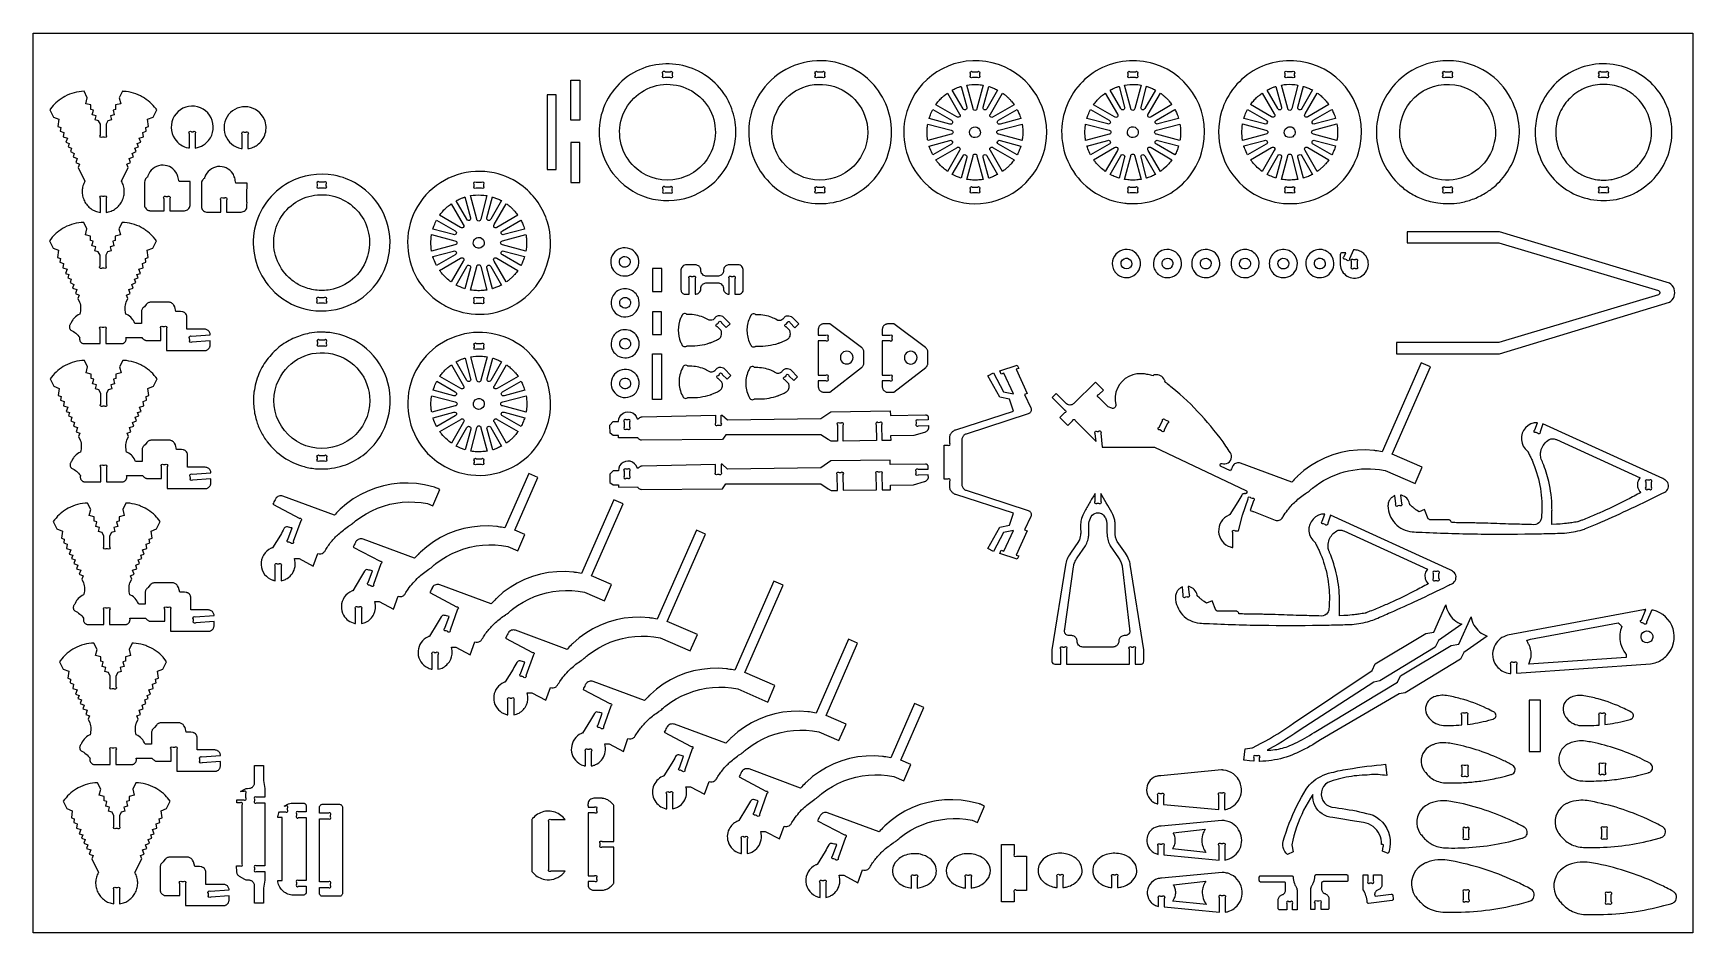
# Model space of a CAD drawing. Extents: x -403 to 468, y -286 to 186.
import ezdxf

# ---------------------------------------------------------------- set-up
doc = ezdxf.new("R2010")
doc.units = 0
doc.header["$MEASUREMENT"] = 0
doc.layers.get('0').update_dxf_attribs({"linetype": 'CONTINUOUS'})
doc.layers.add('SECTIONCUTEDGES', color=18, linetype='CONTINUOUS')

msp = doc.modelspace()

# ---------------------------------------------------------------- linework, layer by layer
for points in [[(467.58, 185.51), (467.58, -286.13), (-402.51, -286.13), (-402.51, 185.51)], [(-115.87, 139.94), (-120.65, 139.94), (-120.65, 160.94), (-115.87, 160.94)], [(445.84, 135.53), (445.71, 136.8), (445.52, 138.04), (445.27, 139.27), (445.12, 139.87), (444.78, 141.06), (444.59, 141.65), (444.17, 142.8), (443.69, 143.93), (443.16, 145.03), (442.58, 146.09), (441.95, 147.13), (441.62, 147.63), (440.92, 148.62), (440.18, 149.56), (439.39, 150.48), (438.56, 151.35), (437.69, 152.18), (437.23, 152.58), (436.3, 153.35), (435.34, 154.07), (434.34, 154.74), (433.3, 155.37), (432.24, 155.95), (431.14, 156.48), (430.01, 156.96), (428.86, 157.38), (427.68, 157.75), (426.48, 158.06), (425.25, 158.31), (424.01, 158.5), (422.74, 158.63), (421.46, 158.69), (420.16, 158.69), (418.88, 158.63), (417.61, 158.5), (416.37, 158.31), (415.14, 158.06), (413.94, 157.75), (412.76, 157.38), (411.61, 156.96), (410.48, 156.48), (409.38, 155.95), (408.84, 155.67), (407.79, 155.07), (406.78, 154.41), (405.79, 153.71), (404.84, 152.97), (403.93, 152.18), (403.06, 151.35), (402.64, 150.92), (401.83, 150.03), (401.06, 149.1), (400.34, 148.13), (399.66, 147.13), (399.03, 146.09), (398.46, 145.03), (397.93, 143.93), (397.45, 142.8), (397.03, 141.65), (396.66, 140.47), (396.35, 139.27), (396.1, 138.04), (395.91, 136.8), (395.78, 135.53), (395.72, 134.25), (395.72, 132.95), (395.78, 131.67), (395.91, 130.4), (396, 129.78), (396.22, 128.54), (396.5, 127.33), (396.84, 126.14), (397.23, 124.97), (397.68, 123.83), (398.18, 122.72), (398.74, 121.64), (399.34, 120.58), (400, 119.57), (400.7, 118.58), (401.44, 117.63), (402.23, 116.72), (403.06, 115.85), (403.93, 115.02), (404.84, 114.23), (405.79, 113.49), (406.78, 112.79), (407.79, 112.13), (408.84, 111.53), (409.38, 111.25), (410.48, 110.72), (411.61, 110.24), (412.18, 110.02), (413.34, 109.63), (414.54, 109.29), (415.14, 109.14), (416.37, 108.89), (417.61, 108.7), (418.88, 108.57), (419.52, 108.53), (420.81, 108.5), (422.1, 108.53), (423.38, 108.63), (424.63, 108.79), (425.25, 108.89), (426.48, 109.14), (427.68, 109.45), (428.86, 109.82), (430.01, 110.24), (431.14, 110.72), (432.24, 111.25), (433.3, 111.83), (434.34, 112.45), (434.84, 112.79), (435.83, 113.49), (436.77, 114.23), (437.69, 115.02), (438.56, 115.85), (438.98, 116.28), (439.79, 117.17), (440.56, 118.1), (441.28, 119.07), (441.95, 120.07), (442.58, 121.11), (443.16, 122.17), (443.69, 123.27), (444.17, 124.4), (444.39, 124.97), (444.78, 126.14), (445.12, 127.33), (445.4, 128.54), (445.52, 129.16), (445.71, 130.4), (445.84, 131.67), (445.9, 132.95), (445.9, 134.25)], [(-73.05, -6.51), (-77.83, -6.51), (-77.83, 17.42), (-73.05, 17.42)]]:
    msp.add_lwpolyline(points, close=True)
for points in [[(334.5, -100.43), (334.5, -97.77, 1), (333.44, -96.71), (332.56, -96.71, 1), (331.5, -97.77), (331.5, -100.43, 1), (332.56, -101.49), (333.44, -101.49, 1)], [(419.67, -231.88), (419.67, -235.73, 1), (420.73, -236.79), (421.61, -236.79, 1), (422.67, -235.73), (422.67, -231.88, 1), (421.61, -230.81), (420.73, -230.81, 1)]]:
    msp.add_lwpolyline(points, format="xyb", close=True)
at = {"layer": 'SECTIONCUTEDGES'}
for points in [[(-98.56, 111.97, 0.158451), (-80.35, 99.28, 0.158579), (-58.16, 99.73, 0.143083), (-41.79, 111.4, 0.143219), (-34.28, 130.04, 0.081543), (-35.04, 141.71, 0.08205), (-39.46, 152.46, 0.41824), (-89.29, 163.81, 0.217104), (-105.43, 138.91, 0.09957), (-104.71, 124.72, 0.099953)], [(-71.27, 165.33), (-68.61, 165.33, -1), (-67.55, 164.27), (-67.55, 163.39, -1), (-68.61, 162.33), (-71.27, 162.33, -1), (-72.34, 163.39), (-72.34, 164.27, -1)], [(-21.32, 113.16, 0.43471), (32.69, 103.74, 0.435012), (38.31, 158.25, 0.263114), (3.5, 170.5, 0.263168), (-24.93, 146.99, 0.118408), (-27.19, 129.63, 0.118485)], [(8.61, 165.33), (11.27, 165.33, -1), (12.33, 164.27), (12.33, 163.39, -1), (11.27, 162.33), (8.61, 162.33, -1), (7.55, 163.39), (7.55, 164.27, -1)], [(60.99, 111.69, 0.325322), (102.91, 97.94, 0.325497), (128.87, 133.59, 0.371858), (96.87, 170.67, 0.371962), (55.52, 144.43, 0.115164), (54.43, 127.41, 0.115322)], [(92.59, 162.32), (89.93, 162.32, -1), (88.87, 163.38), (88.87, 164.26, -1), (89.93, 165.32), (92.59, 165.32, -1), (93.65, 164.26), (93.65, 163.38, -1)], [(174.31, 96.14, 0.112364), (190.43, 99.84, 0.210055), (210.03, 122.76, 0.414116), (184.98, 169.48, 0.414311), (138.27, 144.44, 0.221929), (142.82, 113.03, 0.222236), (169.79, 96.39, 0.015157), (171.98, 96.2, 0.014233)], [(172.68, 165.33), (175.34, 165.33, -1), (176.4, 164.27), (176.4, 163.39, -1), (175.34, 162.33), (172.68, 162.33, -1), (171.62, 163.39), (171.62, 164.27, -1)], [(231.92, 105.26, 0.254136), (266.86, 97.61, 0.254134), (292.3, 122.77, 0.414116), (267.25, 169.49, 0.414311), (220.54, 144.45, 0.14489), (220.43, 123.19, 0.144775)], [(254.95, 165.34), (257.61, 165.34, -1), (258.67, 164.28), (258.67, 163.4, -1), (257.61, 162.34), (254.95, 162.34, -1), (253.89, 163.4), (253.89, 164.28, -1)], [(314.01, 105.84, 0.048565), (319.49, 101.72, 0.045826), (326, 98.52, 0.057671), (333.88, 96.51, 0.073449), (345.36, 96.65, 0.049668), (352.07, 98.42, 0.046635), (358.72, 101.63, 0.040326), (363.39, 104.99, 0.072135), (370.58, 113.16, 0.189941), (376.1, 140.05, 0.25932), (353.18, 168.37, 0.152812), (330.89, 170.15, 0.15269), (311.53, 158.9, 0.193513), (301.71, 132.74, 0.193448), (312.74, 107.05, 0.005813), (313.28, 106.52, 0.004363)], [(337.7, 165.33), (340.36, 165.33, -1), (341.42, 164.27), (341.42, 163.39, -1), (340.36, 162.33), (337.7, 162.33, -1), (336.64, 163.39), (336.64, 164.27, -1)], [(419.5, 165.33), (422.16, 165.33, -1), (423.22, 164.27), (423.22, 163.39, -1), (422.16, 162.33), (419.5, 162.33, -1), (418.44, 163.39), (418.44, 164.27, -1)], [(-85.93, 114.23, -0.621062), (-75.64, 158.05, -0.621375), (-47.08, 123.27, -0.233521), (-64.28, 109.15, -0.233759)], [(35.02, 133.6, -0.481507), (4.32, 109.12, -0.481693), (-12.71, 144.48, -0.349808), (15.5, 158.07, -0.349977)], [(84.01, 157.62), (86.92, 146.75, -1), (84.98, 145.94), (79.35, 155.68, -0.012176), (81.46, 156.69, -0.019565), (82.81, 157.23, -0.009363), (83.41, 157.43, 0.003121)], [(95.54, 158.31), (92.26, 146.06, -1), (90.21, 146.06), (86.93, 158.31, -0.057699), (92.3, 158.64, -0.024823)], [(103.13, 155.71), (97.49, 145.94, -1), (95.55, 146.75), (98.47, 157.64, 0.006199), (98.58, 157.61, -0.0186), (98.69, 157.58), (101.02, 156.73, -0.018388), (102.08, 156.23, 0.006129)], [(166.76, 157.63), (169.67, 146.76, -1), (167.73, 145.96), (162.1, 155.7, -0.012176), (164.21, 156.7, -0.019565), (165.56, 157.24, -0.009363), (166.16, 157.44, 0.003121)], [(178.29, 158.32), (175.01, 146.07, -1), (172.96, 146.07), (169.68, 158.32, -0.057699), (175.06, 158.66, -0.024823)], [(185.88, 155.72), (180.25, 145.96, -1), (178.3, 146.76), (181.22, 157.65, 0.006199), (181.33, 157.62, -0.0186), (181.45, 157.59), (183.77, 156.74, -0.018388), (184.83, 156.24, 0.006129)], [(249.03, 157.64), (251.94, 146.77, -1), (250, 145.97), (244.37, 155.71, -0.012176), (246.48, 156.71, -0.019565), (247.83, 157.25, -0.009363), (248.43, 157.45, 0.003121)], [(260.56, 158.33), (257.28, 146.08, -1), (255.23, 146.08), (251.95, 158.33, -0.057699), (257.33, 158.67, -0.024823)], [(268.15, 155.73), (262.52, 145.97, -1), (260.57, 146.77), (263.49, 157.66, 0.006199), (263.6, 157.63, -0.0186), (263.72, 157.6), (266.04, 156.75, -0.018388), (267.1, 156.25, 0.006129)], [(321.27, 115.85, -0.49076), (326.3, 155.25, -0.490919), (363.16, 140.47, -0.341454), (351.73, 111.96, -0.341597)], [(-375.02, 96.41), (-374.63, 95.86), (-374.21, 95.33), (-373.76, 94.83), (-373.29, 94.37), (-372.78, 93.93), (-372.25, 93.52), (-371.7, 93.15), (-371.12, 92.81), (-370.53, 92.5), (-369.91, 92.23), (-369.28, 92), (-368.63, 91.81), (-367.97, 91.65), (-367.3, 91.54), (-367.3, 99.05, -1), (-366.24, 100.11), (-365.36, 100.11, -1), (-364.3, 99.05), (-364.3, 91.54), (-363.62, 91.65), (-362.96, 91.81), (-362.31, 92), (-361.68, 92.23), (-361.06, 92.5), (-360.47, 92.81), (-359.89, 93.15), (-359.34, 93.52), (-358.81, 93.93), (-358.31, 94.37), (-357.83, 94.83), (-357.38, 95.33), (-356.96, 95.86), (-356.57, 96.41), (-356.22, 96.99), (-355.9, 97.6), (-355.61, 98.22), (-355.37, 98.86), (-355.17, 99.5), (-355.01, 100.16), (-354.89, 100.82), (-354.81, 101.48), (-354.77, 102.15), (-354.77, 102.82), (-354.81, 103.48), (-354.89, 104.15), (-355.01, 104.8), (-355.18, 105.45), (-355.38, 106.1), (-355.62, 106.73), (-355.9, 107.35), (-356.22, 107.95), (-352.7, 115.08), (-353.38, 116.93), (-351.42, 117.66), (-352.21, 119.78), (-349.96, 120.62), (-350.62, 122.4), (-348.57, 123.42), (-349.24, 125.21), (-347.34, 125.91), (-347.98, 127.63), (-346.15, 128.31), (-346.99, 130.56), (-344.75, 131.13), (-345.08, 133.5), (-343.25, 134.18), (-343.51, 136.1), (-342.02, 136.65), (-342.54, 140.37), (-339.66, 141.44), (-337.76, 145.28), (-338.1, 145.77), (-338.84, 146.73), (-339.62, 147.64), (-340.45, 148.51), (-341.32, 149.33), (-342.24, 150.11), (-343.2, 150.83), (-344.2, 151.51), (-344.71, 151.82), (-345.66, 152.36), (-346.25, 152.67), (-347.44, 153.22), (-348.67, 153.7), (-349.91, 154.11), (-351.18, 154.45), (-352.47, 154.71), (-353.77, 154.89), (-355.09, 155), (-355.75, 155.03), (-357.42, 151.65), (-356.63, 148.55), (-359.29, 147.87), (-359.29, 145.48), (-360.64, 145.13), (-360.05, 142.78), (-362.06, 142.27), (-361.51, 140.11), (-363.36, 139.64), (-364.3, 137.75), (-364.3, 132.07, -1), (-365.36, 131.01), (-366.24, 131.01, -1), (-367.3, 132.07), (-367.3, 137.75), (-368.23, 139.64), (-370.08, 140.11), (-369.53, 142.27), (-371.55, 142.78), (-370.95, 145.13), (-372.31, 145.48), (-372.31, 147.87), (-374.96, 148.55), (-374.17, 151.65), (-375.84, 155.03), (-377.16, 154.96), (-378.47, 154.81), (-379.77, 154.59), (-381.05, 154.29), (-382.31, 153.92), (-383.54, 153.47), (-384.75, 152.95), (-385.93, 152.36), (-386.88, 151.82), (-387.9, 151.18), (-388.88, 150.47), (-389.81, 149.72), (-390.71, 148.92), (-391.14, 148.51), (-391.97, 147.64), (-392.75, 146.73), (-393.49, 145.77), (-393.84, 145.28), (-391.94, 141.44), (-389.06, 140.37), (-389.57, 136.65), (-388.08, 136.1), (-388.35, 134.18), (-386.51, 133.5), (-386.84, 131.13), (-384.6, 130.56), (-385.44, 128.31), (-383.62, 127.63), (-384.25, 125.91), (-382.36, 125.21), (-383.02, 123.42), (-380.97, 122.4), (-381.64, 120.62), (-379.38, 119.78), (-380.17, 117.66), (-378.21, 116.93), (-378.9, 115.08), (-375.37, 107.95), (-375.69, 107.35), (-375.97, 106.73), (-376.21, 106.1), (-376.42, 105.45), (-376.58, 104.8), (-376.7, 104.15), (-376.78, 103.48), (-376.82, 102.82), (-376.82, 102.15), (-376.78, 101.48), (-376.7, 100.82), (-376.58, 100.16), (-376.42, 99.5), (-376.22, 98.86), (-375.98, 98.22), (-375.7, 97.6), (-375.38, 96.99)], [(76.79, 154.11), (83.14, 143.13, -1), (81.69, 141.68), (70.71, 148.02, -0.014778), (72.18, 149.9, -0.028539), (73.9, 151.74, -0.018438), (74.97, 152.68, -0.011345)], [(111.77, 148.02), (100.78, 141.68, -1), (99.33, 143.13), (105.67, 154.11, 0.006303), (106.46, 153.55, -0.01891), (107.23, 152.96, -0.017187), (108.15, 152.15, -0.012321), (109.36, 150.95, -0.018926), (110.36, 149.82, -0.012469)], [(159.55, 154.13), (165.89, 143.14, -1), (164.44, 141.69), (153.46, 148.03, -0.014778), (154.93, 149.91, -0.028539), (156.65, 151.75, -0.018438), (157.72, 152.7, -0.011345)], [(194.52, 148.04), (183.53, 141.69, -1), (182.08, 143.14), (188.43, 154.12, 0.006303), (189.21, 153.56, -0.01891), (189.98, 152.97, -0.017187), (190.9, 152.16, -0.012321), (192.11, 150.96, -0.018926), (193.11, 149.83, -0.012469)], [(241.82, 154.14), (248.16, 143.15, -1), (246.71, 141.7), (235.73, 148.04, -0.014778), (237.2, 149.92, -0.028539), (238.92, 151.76, -0.018438), (239.99, 152.71, -0.011345)], [(276.79, 148.05), (265.8, 141.7, -1), (264.35, 143.15), (270.7, 154.13, 0.006303), (271.48, 153.57, -0.01891), (272.25, 152.98, -0.017187), (273.17, 152.17, -0.012321), (274.38, 150.97, -0.018926), (275.38, 149.84, -0.012469)], [(-320.63, 125.3), (-320.63, 132.81, 0.08601), (-320.69, 132.92, -0.186349), (-320.85, 133.36, -0.284949), (-320.41, 134.02, -0.285005), (-319.62, 133.93, -0.066648), (-319.6, 133.9, 0.145329), (-319.57, 133.88), (-318.69, 133.88, 0.08601), (-318.59, 133.94, -0.186349), (-318.14, 134.09, -0.284949), (-317.48, 133.66, -0.285005), (-317.57, 132.87, -0.066648), (-317.6, 132.85, 0.145329), (-317.63, 132.81), (-317.63, 125.3, 0.047597), (-315.25, 125.92, 0.100184), (-311.61, 128.16, 0.639695), (-317.87, 147.19, 0.640021), (-328.29, 130.08, 0.099512), (-325.19, 127.01, 0.09979), (-321.16, 125.39, 0.009062), (-320.89, 125.34, -0.003021)], [(-289.93, 124.98, 0.053281), (-287.27, 125.71, 0.059622), (-285.1, 126.88, 0.171891), (-280.82, 132.89, 0.17205), (-281.28, 140.24, 0.566523), (-300.04, 142.82, 0.566801), (-293.46, 125.07, 0.009062), (-293.2, 125.02, -0.003021), (-292.93, 124.98), (-292.93, 132.5, 0.08601), (-292.99, 132.6, -0.186349), (-293.15, 133.05, -0.284949), (-292.71, 133.71, -0.285005), (-291.93, 133.61, -0.066648), (-291.9, 133.58, 0.145329), (-291.87, 133.56), (-290.99, 133.56, 0.08601), (-290.89, 133.62, -0.186349), (-290.44, 133.78, -0.284949), (-289.78, 133.34, -0.285005), (-289.88, 132.56, -0.066648), (-289.91, 132.53, 0.145329), (-289.93, 132.5)], [(69.13, 145.47), (78.87, 139.84, -1), (78.07, 137.9), (67.2, 140.81, -0.012918), (67.87, 142.74, -0.018758), (68.42, 144.04, -0.010898), (68.77, 144.76, 0.003632)], [(115.27, 140.81), (104.4, 137.9, -1), (103.6, 139.84), (113.34, 145.47, -0.026072), (114.31, 143.45, -0.02074)], [(151.88, 145.48), (161.63, 139.85, -1), (160.82, 137.91), (149.95, 140.82, -0.012918), (150.62, 142.76, -0.018758), (151.17, 144.06, -0.010898), (151.52, 144.77, 0.003632)], [(198.03, 140.82), (187.15, 137.91, -1), (186.35, 139.85), (196.09, 145.48, -0.026072), (197.06, 143.46, -0.02074)], [(234.15, 145.49), (243.9, 139.86, -1), (243.09, 137.92), (232.23, 140.83, -0.012918), (232.89, 142.76, -0.018758), (233.44, 144.07, -0.010898), (233.79, 144.78, 0.003632)], [(280.3, 140.83), (269.42, 137.92, -1), (268.62, 139.86), (278.36, 145.49, -0.026072), (279.33, 143.47, -0.020703)], [(66.51, 137.89), (78.76, 134.61, -1), (78.76, 132.56), (66.51, 129.27, 0.006429), (66.36, 130.16, -0.01929), (66.24, 131.05), (66.11, 133.58), (66.24, 136.12, -0.018896), (66.36, 137.01, 0.006298)], [(92.33, 130.95, -0.761731), (88.95, 135.28, -0.761062), (94.08, 133.29, -0.135678), (93.53, 131.88, -0.135247)], [(115.97, 129.28), (103.71, 132.56, -1), (103.71, 134.61), (115.96, 137.89, -0.005477), (116.2, 136.03, -0.027167), (116.34, 133.72, -0.022163), (116.26, 131.79, -0.016966)], [(149.26, 137.9), (161.51, 134.62, -1), (161.51, 132.57), (149.26, 129.29, 0.006429), (149.11, 130.17, -0.01929), (148.99, 131.06), (148.86, 133.59), (148.99, 136.13, -0.018896), (149.11, 137.02, 0.006298)], [(175.08, 130.96, -0.781821), (171.79, 135.41, -0.781093), (176.78, 133.02, -0.122906), (176.19, 131.78, -0.122447)], [(198.72, 129.29), (186.46, 132.57, -1), (186.46, 134.62), (198.71, 137.9, -0.035509), (199.07, 133.95, -0.037792), (198.86, 130.23, -0.007975), (198.79, 129.76, 0.002658)], [(231.53, 137.91), (243.78, 134.63, -1), (243.78, 132.58), (231.53, 129.3, 0.006429), (231.38, 130.18, -0.01929), (231.26, 131.07), (231.13, 133.6), (231.26, 136.14, -0.018896), (231.38, 137.03, 0.006298)], [(257.33, 130.96, -0.385134), (253.74, 132.26, -0.384041), (254.66, 135.97, -0.445044), (258.77, 134.95, -0.443903)], [(280.99, 129.3), (268.73, 132.58, -1), (268.73, 134.63), (280.98, 137.91, -0.035509), (281.34, 133.96, -0.037792), (281.13, 130.24, -0.007975), (281.06, 129.77, 0.002658)], [(67.18, 126.35), (78.07, 129.27, -1), (78.88, 127.32), (69.13, 121.7, -0.020623), (67.69, 124.88, -0.019978), (67.24, 126.12, -0.019766), (67.21, 126.24, 0.006588)], [(70.7, 119.14), (81.69, 125.49, -1), (83.14, 124.04), (76.8, 113.05, -0.019294), (74.71, 114.71, -0.045903), (71.68, 117.85, -0.008546), (71.22, 118.43, -0.007227)], [(79.35, 111.47), (84.98, 121.22, -1), (86.92, 120.42), (84.01, 109.55, -0.012234), (82.13, 110.2, -0.017991), (80.89, 110.71, -0.010478), (80.12, 111.09, 0.003492)], [(86.93, 108.85), (90.21, 121.11, -1), (92.26, 121.11), (95.54, 108.86, -0.013089), (93.35, 108.59, -0.036535), (89.99, 108.51, -0.015577), (88.63, 108.62, -0.012352)], [(98.47, 109.53), (95.55, 120.42, -1), (97.5, 121.22), (103.13, 111.46, 0.006248), (102.08, 110.94, -0.018746), (101.02, 110.44), (98.69, 109.59, -0.018599), (98.58, 109.56, 0.006199)], [(105.68, 113.05), (99.33, 124.04, -1), (100.78, 125.49), (111.77, 119.14, -0.014529), (110.14, 117.07, -0.022653), (109, 115.82), (107.23, 114.2, -0.018394), (106.46, 113.62, 0.006131)], [(113.35, 121.7), (103.6, 127.32, -1), (104.4, 129.27), (115.27, 126.36, -0.023422), (114.44, 124.03, -0.022486)], [(149.93, 126.36), (160.82, 129.28, -1), (161.63, 127.34), (151.88, 121.71, -0.020623), (150.44, 124.9, -0.019978), (149.99, 126.14, -0.019766), (149.96, 126.25, 0.006588)], [(153.46, 119.15), (164.44, 125.5, -1), (165.89, 124.05), (159.55, 113.06, -0.024397), (156.99, 115.14, -0.042082), (154.43, 117.86, -0.010889), (153.94, 118.5, 0.00363)], [(162.1, 111.48), (167.73, 121.23, -1), (169.67, 120.43), (166.76, 109.56, -0.012234), (164.89, 110.21, -0.017991), (163.64, 110.73, -0.010478), (162.87, 111.1, 0.003492)], [(169.68, 108.86), (172.96, 121.12, -1), (175.01, 121.12), (178.3, 108.87, -0.013089), (176.1, 108.6, -0.036535), (172.74, 108.52, -0.015577), (171.38, 108.63, -0.012352)], [(181.22, 109.54), (178.3, 120.43, -1), (180.25, 121.23), (185.88, 111.47, 0.006248), (184.83, 110.95, -0.018746), (183.77, 110.45), (181.45, 109.6, -0.018599), (181.33, 109.57, 0.006199)], [(188.43, 113.06), (182.08, 124.05, -1), (183.53, 125.5), (194.52, 119.16, -0.014529), (192.89, 117.08, -0.022653), (191.75, 115.83), (189.98, 114.21, -0.018394), (189.21, 113.63, 0.006131)], [(196.1, 121.71), (186.35, 127.34, -1), (187.15, 129.28), (198.02, 126.37, -0.023422), (197.18, 124.02, -0.022807)], [(232.21, 126.37), (243.09, 129.29, -1), (243.9, 127.35), (234.15, 121.72, -0.020623), (232.71, 124.91, -0.019978), (232.26, 126.15, -0.019766), (232.23, 126.26, 0.006588)], [(235.73, 119.16), (246.71, 125.51, -1), (248.16, 124.06), (241.82, 113.07, -0.024397), (239.27, 115.15, -0.042082), (236.7, 117.87, -0.010889), (236.21, 118.51, 0.00363)], [(244.37, 111.49), (250, 121.24, -1), (251.94, 120.44), (249.03, 109.57, -0.012234), (247.16, 110.22, -0.017991), (245.91, 110.74, -0.010478), (245.14, 111.11, 0.003492)], [(251.95, 108.87), (255.23, 121.13, -1), (257.28, 121.13), (260.57, 108.88, -0.013089), (258.37, 108.61, -0.036535), (255.01, 108.53, -0.015577), (253.65, 108.64, -0.012352)], [(263.49, 109.55), (260.57, 120.44, -1), (262.52, 121.24), (268.15, 111.48, 0.006248), (267.1, 110.96, -0.018746), (266.04, 110.46), (263.72, 109.61, -0.018599), (263.6, 109.58, 0.006199)], [(270.7, 113.07), (264.35, 124.06, -1), (265.8, 125.51), (276.79, 119.17, -0.014529), (275.16, 117.09, -0.022653), (274.02, 115.84), (272.25, 114.22, -0.018394), (271.48, 113.64, 0.006131)], [(278.37, 121.72), (268.62, 127.35, -1), (269.42, 129.29), (280.29, 126.38, -0.023422), (279.45, 124.03, -0.022807)], [(-333.92, 92.45), (-333.92, 98.78, 0.08601), (-333.98, 98.88, -0.186349), (-334.14, 99.33, -0.284949), (-333.7, 99.99, -0.285005), (-332.92, 99.89, -0.066648), (-332.89, 99.86, 0.145329), (-332.86, 99.84), (-331.98, 99.84, 0.08601), (-331.88, 99.9, -0.186349), (-331.43, 100.06, -0.284949), (-330.77, 99.62, -0.285005), (-330.87, 98.84, -0.066648), (-330.89, 98.81, 0.145329), (-330.92, 98.78), (-330.92, 92.45, -0.001261), (-324.76, 92.44, 0.007568), (-323.22, 92.45, 0.17911), (-321.2, 93.26, 0.186027), (-320.25, 95.14, 0.012625), (-320.24, 95.24, 0.006307), (-320.23, 95.44, 0.00914), (-320.22, 97.89, -0.008036), (-320.17, 107.68), (-326, 107.68, 0.002778), (-326.68, 110.31, 0.080686), (-327.7, 112.61, 0.286261), (-335.61, 116.26, 0.286452), (-342.36, 110.76, 0.036637), (-342.5, 110.22, -0.114416), (-342.56, 110.09, -0.116624), (-342.7, 109.97, 0.081245), (-343.28, 109.55, 0.097719), (-343.89, 108.63, 0.089338), (-344.14, 107.45), (-344.14, 95.44, 0.17911), (-343.33, 93.42, 0.186027), (-341.46, 92.47, 0.012625), (-341.35, 92.46, 0.006307), (-341.15, 92.45, 0.008514), (-338.62, 92.43, -0.002207)], [(-304.12, 91.74), (-304.12, 98.07, 0.08601), (-304.18, 98.17, -0.186349), (-304.34, 98.61, -0.284949), (-303.91, 99.28, -0.285005), (-303.12, 99.18, -0.066648), (-303.09, 99.15, 0.145329), (-303.06, 99.13), (-302.18, 99.13, 0.08601), (-302.08, 99.19, -0.186349), (-301.64, 99.35, -0.284949), (-300.97, 98.91, -0.285005), (-301.07, 98.12, -0.066648), (-301.1, 98.1, 0.145329), (-301.12, 98.07), (-301.12, 91.74, -0.001261), (-294.97, 91.72, 0.007568), (-293.43, 91.74, 0.17911), (-291.4, 92.55, 0.186027), (-290.45, 94.42, 0.012625), (-290.45, 94.52, 0.006307), (-290.44, 94.73, 0.00914), (-290.42, 97.17, -0.008036), (-290.37, 106.96), (-296.2, 106.96, 0.002778), (-296.88, 109.6, 0.080686), (-297.9, 111.89, 0.286261), (-305.81, 115.54, 0.286452), (-312.56, 110.05, 0.036637), (-312.71, 109.5, -0.114416), (-312.76, 109.37, -0.116624), (-312.9, 109.26, 0.081245), (-313.48, 108.83, 0.097719), (-314.09, 107.91, 0.089338), (-314.34, 106.74), (-314.34, 94.73, 0.17911), (-313.54, 92.7, 0.186027), (-311.66, 91.75, 0.012625), (-311.56, 91.75, 0.006307), (-311.35, 91.74, 0.008514), (-308.82, 91.72, -0.002207)], [(-279.37, 53.44, 0.149338), (-262.09, 41.54, 0.149353), (-241.12, 41.34, 0.296651), (-215.73, 71.03, 0.29625), (-232.58, 106.33, 0.092281), (-244.82, 111.01, 0.172556), (-268.52, 107.18, 0.220869), (-286.44, 82.81, 0.221131)], [(-252.59, 104.46), (-249.93, 104.46, 1), (-248.87, 105.52), (-248.87, 106.4, 1), (-249.93, 107.46), (-252.59, 107.46, 1), (-253.65, 106.4), (-253.65, 105.52, 1)], [(-188.3, 43.63, 0.063566), (-179.41, 39.7, 0.120276), (-161.66, 38.81, 0.147825), (-142.5, 48.85, 0.278823), (-132.88, 86.45, 0.15407), (-145.59, 105.08, 0.113627), (-160.77, 112.22, 0.268788), (-196.58, 100.69, 0.26905), (-204.36, 63.91, 0.085445), (-198.47, 52.81, 0.083649), (-189.04, 44.1, 0.004404), (-188.67, 43.86, 0.004421)], [(-170.22, 107.33), (-167.56, 107.33, -1), (-166.5, 106.27), (-166.5, 105.39, -1), (-167.56, 104.33), (-170.22, 104.33, -1), (-171.28, 105.39), (-171.28, 106.27, -1)], [(-71.27, 101.86), (-68.61, 101.86, 1), (-67.55, 102.93), (-67.55, 103.8, 1), (-68.61, 104.86), (-71.27, 104.86, 1), (-72.34, 103.8), (-72.34, 102.93, 1)], [(8.61, 104.86), (11.27, 104.86, -1), (12.33, 103.8), (12.33, 102.93, -1), (11.27, 101.86), (8.61, 101.86, -1), (7.55, 102.93), (7.55, 103.8, -1)], [(93.65, 103.79), (93.65, 102.91, -1), (92.59, 101.85), (89.93, 101.85, -1), (88.87, 102.91), (88.87, 103.79, -1), (89.93, 104.85), (92.59, 104.85, -1)], [(176.4, 103.8), (176.4, 102.92, -1), (175.34, 101.86), (172.68, 101.86, -1), (171.62, 102.92), (171.62, 103.8, -1), (172.68, 104.86), (175.34, 104.86, -1)], [(253.89, 102.93), (253.89, 103.81, -1), (254.95, 104.87), (257.61, 104.87, -1), (258.67, 103.81), (258.67, 102.93, -1), (257.61, 101.87), (254.95, 101.87, -1)], [(340.36, 101.86), (337.7, 101.86, -1), (336.64, 102.93), (336.64, 103.8, -1), (337.7, 104.86), (340.36, 104.86, -1), (341.42, 103.8), (341.42, 102.93, -1)], [(422.16, 101.86), (419.5, 101.86, -1), (418.44, 102.93), (418.44, 103.8, -1), (419.5, 104.86), (422.16, 104.86, -1), (423.22, 103.8), (423.22, 102.93, -1)], [(-227.71, 67.1, -0.131005), (-235.09, 56.57, -0.129677), (-246.84, 51.02, -0.079692), (-254.54, 50.84, -0.0771), (-262.16, 53.11, -0.064704), (-267.45, 56.51, -0.117883), (-274.41, 65.96, -0.529054), (-251.9, 100.84, -0.528938)], [(-183.35, 96.13), (-177.01, 85.14, -1), (-178.46, 83.7), (-189.44, 90.04, -0.014778), (-187.97, 91.92, -0.028539), (-186.25, 93.76, -0.018438), (-185.18, 94.7, -0.011345)], [(-176.14, 99.64), (-173.23, 88.77, -1), (-175.17, 87.96), (-180.8, 97.7, -0.012176), (-178.69, 98.71, -0.019565), (-177.34, 99.25, -0.009363), (-176.74, 99.45, 0.003121)], [(-164.61, 100.33), (-167.89, 88.07, -1), (-169.94, 88.07), (-173.22, 100.33, -0.057699), (-167.84, 100.66, -0.024823)], [(-157.02, 97.73), (-162.66, 87.96, -1), (-164.6, 88.77), (-161.68, 99.65, 0.006199), (-161.57, 99.63, -0.0186), (-161.46, 99.59), (-159.13, 98.74, -0.018388), (-158.07, 98.25, 0.006129)], [(-148.38, 90.04), (-159.37, 83.7, -1), (-160.82, 85.14), (-154.48, 96.13, 0.006303), (-153.69, 95.56, -0.01891), (-152.92, 94.98, -0.017187), (-152, 94.17, -0.012321), (-150.79, 92.96, -0.018926), (-149.79, 91.84, -0.012469)], [(-191.02, 87.49), (-181.27, 81.86, -1), (-182.08, 79.91), (-192.95, 82.83, -0.012918), (-192.28, 84.76, -0.018758), (-191.73, 86.06, -0.010898), (-191.38, 86.78, 0.003632)], [(-144.87, 82.83), (-155.75, 79.92, -1), (-156.55, 81.86), (-146.81, 87.49, -0.026072), (-145.84, 85.47, -0.02074)], [(-383.07, 30.14), (-382.92, 29.95), (-382.74, 29.77), (-382.05, 29.44), (-381.39, 29.06), (-380.75, 28.64), (-380.15, 28.17), (-379.58, 27.67), (-379.04, 27.13), (-378.54, 26.55), (-378.08, 25.93), (-378.15, 25.68), (-378.18, 25.43), (-378.19, 25.18), (-378.18, 24.92), (-378.14, 24.67), (-378.07, 24.43), (-377.98, 24.19), (-377.87, 23.96), (-377.73, 23.74), (-377.57, 23.54), (-377.39, 23.35), (-377.2, 23.19), (-376.99, 23.05), (-376.77, 22.92), (-376.53, 22.82), (-376.29, 22.75), (-367.48, 22.75), (-367.48, 30.36, -1), (-366.42, 31.42), (-365.54, 31.42, -1), (-364.48, 30.36), (-364.48, 22.75), (-355.67, 22.75), (-355.42, 22.82), (-355.18, 22.92), (-354.96, 23.05), (-354.75, 23.19), (-354.56, 23.35), (-354.38, 23.54), (-354.22, 23.74), (-354.09, 23.96), (-353.97, 24.19), (-353.88, 24.43), (-353.82, 24.67), (-353.77, 24.92), (-353.76, 25.18), (-353.77, 25.43), (-353.81, 25.68), (-353.87, 25.93), (-345.45, 25.93), (-345.3, 25.68), (-345.13, 25.45), (-344.93, 25.24), (-344.72, 25.05), (-344.49, 24.87), (-344.24, 24.72), (-343.98, 24.6), (-343.71, 24.5), (-343.42, 24.42), (-343.13, 24.38), (-342.82, 24.36), (-335.59, 24.36), (-335.59, 30.69, -1), (-334.53, 31.75), (-333.65, 31.75, -1), (-332.59, 30.69), (-332.59, 19.1), (-312.69, 19.1), (-312.39, 19.12), (-312.09, 19.16), (-311.81, 19.24), (-311.53, 19.34), (-311.27, 19.46), (-311.02, 19.61), (-310.79, 19.78), (-310.58, 19.98), (-310.39, 20.19), (-310.22, 20.42), (-310.07, 20.67), (-309.94, 20.93), (-309.84, 21.2), (-309.77, 21.49), (-309.72, 21.79), (-309.71, 22.09), (-309.71, 24.3), (-319.31, 23.6, -1), (-320.44, 24.58), (-320.51, 25.48, -1), (-319.53, 26.62), (-309.71, 27.34), (-309.73, 27.72), (-309.8, 28.1), (-309.92, 28.46), (-310.09, 28.81), (-310.31, 29.13), (-310.56, 29.42), (-310.85, 29.67), (-311.17, 29.89), (-311.51, 30.06), (-311.87, 30.18), (-312.25, 30.26), (-312.63, 30.28), (-321.9, 30.28), (-321.9, 36.54), (-321.92, 36.82), (-321.96, 37.1), (-322.02, 37.36), (-322.1, 37.62), (-322.21, 37.87), (-322.49, 38.32), (-322.84, 38.72), (-323.26, 39.05), (-323.49, 39.18), (-323.74, 39.3), (-323.99, 39.39), (-324.26, 39.46), (-325.2, 39.59), (-327.67, 39.59), (-328.27, 42), (-328.85, 42.99), (-329.07, 43.32), (-329.33, 43.61), (-329.62, 43.86), (-329.94, 44.07), (-330.29, 44.24), (-330.65, 44.37), (-331.03, 44.44), (-331.43, 44.47), (-340.91, 44.47), (-341.26, 44.45), (-341.61, 44.38), (-341.94, 44.28), (-342.26, 44.14), (-342.56, 43.97), (-342.84, 43.76), (-343.09, 43.52), (-343.32, 43.24), (-344.23, 42), (-344.66, 41.72), (-344.95, 41.46), (-345.2, 41.17), (-345.41, 40.85), (-345.58, 40.5), (-345.71, 40.14), (-345.78, 39.75), (-345.81, 39.36), (-345.81, 33.29), (-349.21, 33.29), (-349.55, 34.1), (-349.97, 34.87), (-350.21, 35.24), (-350.74, 35.93), (-351.33, 36.56), (-351.99, 37.14), (-352.7, 37.64), (-353.47, 38.08), (-353.87, 38.27), (-354.06, 39.04), (-354.14, 39.43), (-354.24, 40.21), (-354.27, 40.61), (-354.29, 41.4), (-354.26, 42.19), (-354.16, 42.97), (-354.01, 43.75), (-353.8, 44.52), (-352.88, 46.39), (-353.56, 48.24), (-351.6, 48.97), (-352.39, 51.09), (-350.14, 51.92), (-350.8, 53.71), (-348.75, 54.72), (-349.42, 56.51), (-347.52, 57.21), (-348.16, 58.93), (-346.33, 59.61), (-347.17, 61.87), (-344.93, 62.44), (-345.26, 64.8), (-343.43, 65.48), (-343.69, 67.4), (-342.2, 67.95), (-342.72, 71.67), (-339.84, 72.74), (-337.94, 76.58), (-338.64, 77.56), (-339.4, 78.49), (-339.8, 78.94), (-340.63, 79.81), (-341.5, 80.63), (-342.42, 81.41), (-343.38, 82.14), (-343.87, 82.48), (-344.89, 83.13), (-345.84, 83.67), (-347.02, 84.26), (-348.23, 84.77), (-349.47, 85.22), (-350.73, 85.59), (-352.01, 85.89), (-353.3, 86.11), (-354.61, 86.26), (-355.93, 86.33), (-357.6, 82.95), (-356.81, 79.85), (-359.47, 79.18), (-359.47, 76.78), (-360.82, 76.44), (-360.23, 74.09), (-362.24, 73.57), (-361.69, 71.41), (-363.54, 70.94), (-364.48, 69.06), (-364.48, 63.37, -1), (-365.54, 62.31), (-366.42, 62.31, -1), (-367.48, 63.37), (-367.48, 69.06), (-368.41, 70.94), (-370.26, 71.41), (-369.71, 73.57), (-371.73, 74.09), (-371.13, 76.44), (-372.48, 76.78), (-372.48, 79.18), (-375.14, 79.85), (-374.35, 82.95), (-376.02, 86.33), (-377.34, 86.26), (-378.65, 86.11), (-379.95, 85.89), (-381.23, 85.59), (-382.49, 85.22), (-383.72, 84.77), (-384.93, 84.26), (-386.11, 83.67), (-387.06, 83.13), (-388.08, 82.48), (-389.06, 81.78), (-389.99, 81.03), (-390.45, 80.63), (-391.32, 79.81), (-391.74, 79.38), (-392.55, 78.49), (-393.31, 77.56), (-394.02, 76.58), (-392.12, 72.74), (-389.24, 71.67), (-389.75, 67.95), (-388.26, 67.4), (-388.52, 65.48), (-386.69, 64.8), (-387.02, 62.44), (-384.78, 61.87), (-385.62, 59.61), (-383.8, 58.93), (-384.43, 57.21), (-382.54, 56.51), (-383.2, 54.72), (-381.15, 53.71), (-381.82, 51.92), (-379.56, 51.09), (-380.35, 48.97), (-378.39, 48.24), (-379.08, 46.39), (-378.15, 44.52), (-377.94, 43.75), (-377.79, 42.97), (-377.7, 42.19), (-377.66, 41.4), (-377.68, 40.61), (-377.76, 39.82), (-377.89, 39.04), (-378.08, 38.27), (-378.87, 37.87), (-379.61, 37.4), (-380.3, 36.86), (-380.92, 36.25), (-381.48, 35.59), (-381.74, 35.24), (-382.2, 34.49), (-382.58, 33.7), (-382.74, 33.29), (-382.92, 33.11), (-383.07, 32.92), (-383.21, 32.71), (-383.32, 32.49), (-383.41, 32.26), (-383.47, 32.02), (-383.51, 31.78), (-383.52, 31.53), (-383.51, 31.28), (-383.47, 31.03), (-383.41, 30.8), (-383.32, 30.57), (-383.21, 30.35)], [(-193.64, 79.91), (-181.39, 76.62, -1), (-181.39, 74.57), (-193.64, 71.29, 0.006429), (-193.79, 72.18, -0.01929), (-193.91, 73.06), (-194.04, 75.6), (-193.91, 78.14, -0.018896), (-193.79, 79.02, 0.006298)], [(-167.82, 72.96, -0.520017), (-171.76, 75.47, -0.519794), (-168.06, 78.33, -0.315968), (-166.06, 75.73, -0.315775)], [(-144.18, 71.29), (-156.44, 74.58, -1), (-156.44, 76.62), (-144.19, 79.91, -0.005477), (-143.95, 78.04, -0.027167), (-143.81, 75.74, -0.022163), (-143.89, 73.8, -0.016966)], [(-192.97, 68.37), (-182.08, 71.28, -1), (-181.27, 69.34), (-191.02, 63.71, -0.020623), (-192.46, 66.9, -0.019978), (-192.91, 68.14, -0.019766), (-192.94, 68.25, 0.006588)], [(-146.8, 63.71), (-156.55, 69.34, -1), (-155.75, 71.28), (-144.88, 68.37, -0.023422), (-145.72, 66.03, -0.022807)], [(-97.6, 60.39, 0.75949), (-85.2, 67.39, 0.759547), (-99.43, 67.81, 0.136656), (-99.54, 63.85, 0.136693)], [(165.93, 59.03, 0.875865), (176.66, 69, 0.875175), (163.69, 62.19, 0.066567), (164.6, 60.46, 0.066175)], [(187.19, 59.26, 0.379539), (196.99, 59.14, 0.379687), (198.28, 68.85, 0.173657), (194.29, 71.78, 0.170819), (189.28, 71.53, 0.163652), (185.85, 68.57, 0.156929), (184.81, 63.97, 0.095178), (185.53, 61.44, 0.091539)], [(207.28, 59.26, 0.721922), (219.49, 66.14, 0.721529), (205.59, 67.93, 0.161758), (205, 63.32, 0.161493)], [(228.98, 71.04, 0.18616), (225.76, 66.86, 0.183377), (226.16, 61.52, 0.110679), (228.06, 59.06, 0.201186), (233.57, 57.38, 0.481079), (239.82, 67.07, 0.48086)], [(248.49, 58.81, 0.331987), (257.31, 58.8, 0.331772), (259.84, 67.26, 0.501759), (248.5, 70.65, 0.501516)], [(267.62, 58.81, 0.311571), (275.99, 58.49, 0.311041), (279.27, 66.21, 0.525505), (268.08, 70.96, 0.524889)], [(289.61, 71.85), (287.58, 67.21, 0.08601), (287.6, 67.09, -0.186349), (287.56, 66.62, -0.284949), (286.9, 66.19, -0.285005), (286.22, 66.59, -0.066648), (286.2, 66.63, 0.145329), (286.18, 66.66), (285.38, 67.02, 0.07969), (285.24, 67, -0.210482), (284.71, 67.08, -0.269976), (284.36, 67.74, -0.269963), (284.76, 68.38, -0.065764), (284.8, 68.39, 0.145587), (284.83, 68.41), (285.7, 70.4), (283.53, 70.41, 0.146455), (283.13, 70.2, 0.196282), (282.73, 69.3), (282.74, 64.11, 0.533963), (293.28, 57.81, 0.533869), (295.08, 69.95, 0.08601), (292.93, 71.31, 0.087552), (290.5, 71.86, 0.020955), (290.05, 71.86, -0.006984)], [(-189.45, 61.16), (-178.46, 67.5, -1), (-177.01, 66.05), (-183.35, 55.07, -0.024397), (-185.91, 57.14, -0.042082), (-188.47, 59.86, -0.010889), (-188.96, 60.51, 0.00363)], [(-180.8, 53.49), (-175.17, 63.24, -1), (-173.23, 62.43), (-176.14, 51.56, -0.012234), (-178.01, 52.21, -0.017991), (-179.26, 52.73, -0.010478), (-180.03, 53.11, 0.003492)], [(-173.22, 50.87), (-169.94, 63.13, -1), (-167.89, 63.13), (-164.61, 50.87, -0.013089), (-166.8, 50.6, -0.036535), (-170.16, 50.53, -0.015577), (-171.52, 50.64, -0.012352)], [(-161.68, 51.55), (-164.6, 62.43, -1), (-162.65, 63.24), (-157.02, 53.48, 0.006248), (-158.07, 52.95, -0.018746), (-159.13, 52.45), (-161.46, 51.6, -0.018599), (-161.57, 51.57, 0.006199)], [(-154.47, 55.07), (-160.82, 66.05, -1), (-159.37, 67.5), (-148.38, 61.16, -0.014529), (-150.01, 59.08, -0.022653), (-151.15, 57.83), (-152.92, 56.22, -0.018394), (-153.69, 55.63, 0.006131)], [(-94.48, 63.71, -0.296821), (-94.91, 66.87, -0.226812), (-93.09, 68.36, -0.287658), (-90.18, 67.39, -0.292131), (-89.81, 64.39, -0.2076), (-91.49, 62.94, -0.142803), (-93.22, 62.9, -0.06574), (-93.79, 63.14, -0.08291)], [(-58.54, 48.64), (-58.54, 56.93, 0.08601), (-58.6, 57.04, -0.186349), (-58.76, 57.48, -0.284949), (-58.32, 58.14, -0.285005), (-57.53, 58.05, -0.066648), (-57.51, 58.02, 0.145329), (-57.48, 57.99), (-56.53, 57.99, 0.08601), (-56.42, 58.05, -0.186349), (-55.98, 58.21, -0.284949), (-55.32, 57.78, -0.285005), (-55.41, 56.99, -0.066648), (-55.44, 56.96, 0.145329), (-55.46, 56.93), (-55.46, 48.64, 0.052408), (-54.59, 48.79, 0.128325), (-53.35, 49.51, 0.197605), (-52.49, 51.58, -0.097222), (-52.25, 52.77, -0.148336), (-51.18, 54.07, -0.139985), (-49.49, 54.61), (-43.59, 54.61, -0.145828), (-41.85, 54.03, -0.209993), (-40.62, 52.01, -0.026239), (-40.58, 51.47, 0.09194), (-40.37, 50.48, 0.131652), (-39.43, 49.25, 0.131653), (-38, 48.66, 0.024549), (-37.81, 48.65, -0.008181), (-37.61, 48.64), (-37.61, 56.93, 0.08601), (-37.67, 57.04, -0.186349), (-37.83, 57.48, -0.284949), (-37.4, 58.14, -0.285005), (-36.61, 58.05, -0.066648), (-36.58, 58.02, 0.145329), (-36.55, 57.99), (-35.67, 57.99, 0.079593), (-35.55, 58.06, -0.210465), (-35.04, 58.21, -0.269976), (-34.44, 57.74, -0.269963), (-34.56, 56.99, -0.065724), (-34.59, 56.96, 0.145463), (-34.61, 56.93), (-34.61, 48.64, 0.002017), (-32.47, 48.66, 0.096696), (-31.67, 48.82, 0.147636), (-30.64, 49.68, 0.140954), (-30.21, 51.03), (-30.21, 61.13, 0.17911), (-31.02, 63.16, 0.186027), (-32.9, 64.11, 0.012625), (-33, 64.11, 0.006307), (-33.2, 64.12), (-37.61, 64.12, 0.145828), (-39.35, 63.54, 0.209993), (-40.57, 61.52, 0.026239), (-40.62, 60.98, -0.09194), (-40.83, 59.99, -0.148336), (-41.89, 58.69, -0.139985), (-43.59, 58.15), (-49.49, 58.15, -0.145828), (-51.23, 58.73, -0.209993), (-52.45, 60.74, -0.026239), (-52.49, 61.29, 0.09194), (-52.7, 62.28, 0.148336), (-53.77, 63.58, 0.139985), (-55.46, 64.12), (-59.95, 64.12, 0.17911), (-61.97, 63.32, 0.186027), (-62.92, 61.44, 0.012625), (-62.93, 61.34, 0.006307), (-62.93, 61.13), (-62.93, 51.03, 0.17911), (-62.29, 49.41, 0.185411), (-60.79, 48.65, 0.029365), (-60.34, 48.63, -0.004893)], [(171.73, 62.11, -0.40369), (168.05, 63.58, -0.406894), (169.4, 67.28, -0.358958), (172.88, 66.43, -0.355487), (172.73, 62.82, -0.056856), (172.27, 62.4, -0.057759)], [(193.26, 62.11, -0.167832), (191.32, 62.03, -0.173437), (189.8, 63.14, -0.243707), (189.5, 65.74, -0.244139), (191.44, 67.47, -0.337448), (194.62, 66.13, -0.338313), (194.16, 62.72, -0.047911), (193.71, 62.35, -0.054789)], [(213.47, 62.16, -0.439529), (209.58, 63.77, -0.443818), (211.53, 67.47, -0.36461), (214.81, 65.9, -0.361552), (213.83, 62.37, -0.021025), (213.65, 62.26, -0.021405)], [(234.04, 62.16, -0.439529), (230.15, 63.77, -0.443818), (232.1, 67.47, -0.136084), (233.57, 67.44, -0.127388), (234.91, 66.63, -0.098957), (235.44, 65.82, -0.12042), (235.64, 64.43, -0.128999), (235.13, 63.08, -0.130996)], [(250.29, 63.62, -0.393248), (251.61, 67.25, -0.392669), (255.33, 66.19, -0.436091), (254.2, 62.19, -0.435495)], [(273.26, 62.16, -0.318573), (270.05, 62.71, -0.315342), (269.48, 65.95, -0.235508), (271.43, 67.51, -0.318805), (274.47, 66.19, -0.211921), (274.76, 63.92, -0.211232)], [(290.56, 66.88, 0.08601), (290.66, 66.94, -0.186349), (291.1, 67.1, -0.284949), (291.77, 66.66, -0.285005), (291.67, 65.88, -0.066648), (291.64, 65.85, 0.145329), (291.62, 65.82), (291.62, 63.16, 0.08601), (291.68, 63.06, -0.186349), (291.84, 62.61, -0.284949), (291.4, 61.95, -0.285005), (290.61, 62.05, -0.066648), (290.59, 62.07, 0.145329), (290.56, 62.1), (289.68, 62.1, 0.08601), (289.57, 62.04, -0.186349), (289.13, 61.88, -0.284949), (288.47, 62.31, -0.285005), (288.56, 63.1, -0.066648), (288.59, 63.13, 0.145329), (288.62, 63.16), (288.62, 65.82, 0.08601), (288.56, 65.92, -0.186349), (288.4, 66.37, -0.284949), (288.83, 67.03, -0.285005), (289.62, 66.93, -0.066648), (289.65, 66.9, 0.145329), (289.68, 66.88)], [(-249.93, 44), (-252.59, 44, -1), (-253.65, 45.06), (-253.65, 45.93, -1), (-252.59, 47), (-249.93, 47, -1), (-248.87, 45.93), (-248.87, 45.06, -1)], [(-170.22, 46.87), (-167.56, 46.87, -1), (-166.5, 45.8), (-166.5, 44.93, -1), (-167.56, 43.87), (-170.22, 43.87, -1), (-171.28, 44.93), (-171.28, 45.8, -1)], [(-97.4, 38.93, 0.351914), (-88.21, 37.93, 0.351881), (-85.25, 46.69, 0.47942), (-96.15, 50.38, 0.479384)], [(-94.37, 42.35, -0.256361), (-94.88, 45.03, -0.256996), (-92.9, 46.9, -0.591095), (-89.49, 43.28, -0.591899)], [(-39.17, 31.19), (-37.13, 33.21), (-40.54, 36.65, 0.061834), (-41.03, 36.95, 0.071753), (-42.39, 37.34, 0.070796), (-43.44, 37.33, 0.180454), (-44.89, 36.53, 0.028701), (-45.23, 36.08, -0.064537), (-45.61, 35.65, -0.217452), (-47.83, 34.99, -0.101565), (-48.55, 35.24, 0.041153), (-51.27, 36.59, 0.049712), (-55.04, 37.68, 0.047932), (-59.1, 38.02, 0.029051), (-59.57, 37.99, -0.120977), (-59.69, 38, -0.127528), (-59.8, 38.08, 0.109877), (-60.22, 38.4, 0.146598), (-61.11, 38.51, 0.139937), (-61.95, 38.12, 0.08355), (-62.16, 37.87, 0.02938), (-63.07, 36.06, 0.101616), (-64.33, 29.88, 0.099445), (-63.07, 23.57, 0.034322), (-62.19, 21.82, 0.123945), (-61.8, 21.42, 0.1368), (-60.88, 21.17, 0.136799), (-59.95, 21.42, 0.077822), (-59.83, 21.53, -0.14103), (-59.68, 21.62), (-58.09, 21.55, 0.043069), (-53.02, 21.87, 0.041404), (-47.88, 23.09, 0.004978), (-47.41, 23.25, 0.008098), (-47.12, 23.35), (-44.26, 24.56, 0.024375), (-43.13, 25.17, 0.129126), (-42.04, 26.27, 0.09051), (-41.62, 27.46, 0.090384), (-41.65, 28.72, 0.012931), (-41.83, 29.53, 0.06611), (-41.9, 29.68), (-43.82, 31.63, 0.08601), (-43.94, 31.65, -0.186349), (-44.37, 31.86, -0.284949), (-44.52, 32.64, -0.285005), (-43.9, 33.12, -0.066648), (-43.86, 33.12, 0.145329), (-43.82, 33.13), (-43.19, 33.74, 0.08601), (-43.16, 33.86, -0.186349), (-42.96, 34.29, -0.284949), (-42.18, 34.44, -0.285005), (-41.7, 33.82, -0.066648), (-41.7, 33.78, 0.145329), (-41.69, 33.74)], [(-3.13, 31.07), (-1.09, 33.09), (-4.5, 36.52, 0.061834), (-4.99, 36.82, 0.071753), (-6.35, 37.21, 0.070796), (-7.4, 37.2, 0.180454), (-8.85, 36.41, 0.028701), (-9.19, 35.95, -0.064537), (-9.57, 35.52, -0.217452), (-11.79, 34.86, -0.101565), (-12.51, 35.12, 0.041153), (-15.23, 36.47, 0.049712), (-19, 37.55, 0.047932), (-23.06, 37.89, 0.029051), (-23.53, 37.86, -0.120977), (-23.65, 37.88, -0.143915), (-23.79, 37.98, 0.106181), (-24.04, 38.2, 0.153336), (-25, 38.39, 0.153374), (-25.91, 38, 0.08355), (-26.12, 37.74, 0.02938), (-27.03, 35.93, 0.105944), (-28.29, 29.48, 0.10377), (-26.8, 22.95, 0.006426), (-26.69, 22.7, 0.006464), (-26.56, 22.46, 0.0153), (-26.11, 21.65, 0.121465), (-25.76, 21.3, 0.1368), (-24.84, 21.04, 0.136799), (-23.91, 21.3, 0.078657), (-23.79, 21.41, -0.143569), (-23.65, 21.5, -0.1092), (-23.48, 21.51, 0.026431), (-22.85, 21.45, 0.044729), (-17.27, 21.71, 0.044729), (-11.84, 22.96, 0.004978), (-11.37, 23.12, 0.008098), (-11.08, 23.23), (-8.23, 24.44, 0.024375), (-7.09, 25.04, 0.129126), (-6, 26.15, 0.09051), (-5.57, 27.36, 0.094759), (-5.61, 28.59, 0.002266), (-5.78, 29.37, 0.072469), (-5.86, 29.56), (-7.79, 31.5, 0.08601), (-7.9, 31.53, -0.186349), (-8.33, 31.74, -0.284949), (-8.48, 32.51, -0.285005), (-7.86, 33, -0.066648), (-7.82, 33, 0.145329), (-7.78, 33), (-7.15, 33.62, 0.08601), (-7.13, 33.73, -0.186349), (-6.92, 34.16, -0.284949), (-6.14, 34.32, -0.285005), (-5.66, 33.69, -0.066648), (-5.66, 33.65, 0.145329), (-5.66, 33.61)], [(-279.77, -28.73, 0.082498), (-271.27, -36.77, 0.081429), (-260.5, -41.73, 0.051999), (-253.59, -42.87, 0.048718), (-246.12, -42.6, 0.045642), (-240.07, -41.21, 0.081866), (-229.68, -35.81, 0.306737), (-216.55, 2.25, 0.307202), (-247, 28.52, 0.018046), (-249.46, 28.71, 0.016111), (-252.22, 28.74, 0.042286), (-257.74, 28.16, 0.052805), (-265.36, 25.84, 0.063258), (-272.78, 21.52, 0.060023), (-279.25, 15.2, 0.070022), (-284.16, 6.97, 0.067248), (-286.75, -2.66, 0.053404), (-286.92, -9.94, 0.050725), (-285.5, -17.47, 0.04601), (-283.2, -23.25, 0.044299)], [(-195.72, -34.78, 0.086412), (-185.35, -42.41, 0.086691), (-173.04, -46.06, 0.274319), (-138.09, -30.47, 0.379188), (-143.52, 18.92, 0.257222), (-178.7, 27.27, 0.257249), (-204.55, 2, 0.132982), (-205.12, -17.59, 0.132968)], [(-97.64, 17.72, 0.275549), (-90.4, 15.52, 0.275918), (-85.02, 20.84, 0.271811), (-87.09, 28.03, 0.271922), (-94.37, 29.74, 0.199937), (-98.69, 26.13, 0.143119), (-99.52, 21.93, 0.083089), (-98.94, 19.72, 0.079579)], [(9.08, 27.19), (13.04, 27.19, -1), (14.1, 26.13), (14.1, 25.25, -1), (13.04, 24.19), (9.08, 24.19), (9.08, 6.26), (13.04, 6.26, -1), (14.1, 5.2), (14.1, 4.32, -1), (13.04, 3.26), (9.08, 3.26), (9.08, 0.29), (9.09, -0.02), (9.14, -0.32), (9.21, -0.6), (9.31, -0.88), (9.44, -1.14), (9.59, -1.38), (9.76, -1.61), (9.95, -1.83), (10.16, -2.02), (10.39, -2.19), (10.64, -2.34), (10.9, -2.47), (11.18, -2.57), (11.46, -2.64), (11.76, -2.69), (12.06, -2.7), (15.2, -2.7), (31.83, 10.26), (32.09, 10.49), (32.32, 10.74), (32.51, 11.01), (32.68, 11.31), (32.81, 11.62), (32.9, 11.94), (32.96, 12.28), (32.98, 12.62), (32.98, 18.33), (32.96, 18.68), (32.9, 19.02), (32.8, 19.35), (32.67, 19.67), (32.49, 19.97), (32.29, 20.24), (32.05, 20.5), (31.79, 20.72), (15.2, 33.15), (12.06, 33.15), (11.76, 33.14), (11.46, 33.09), (11.18, 33.02), (10.9, 32.92), (10.64, 32.79), (10.39, 32.64), (10.16, 32.47), (9.95, 32.28), (9.76, 32.07), (9.59, 31.84), (9.44, 31.59), (9.31, 31.33), (9.21, 31.06), (9.14, 30.77), (9.09, 30.47), (9.08, 30.17)], [(43.53, -1.88), (43.74, -2.07), (43.97, -2.25), (44.22, -2.4), (44.48, -2.52), (44.76, -2.62), (45.04, -2.7), (45.34, -2.74), (45.65, -2.76), (48.78, -2.76), (65.41, 10.21), (65.67, 10.43), (65.9, 10.69), (66.09, 10.96), (66.26, 11.25), (66.39, 11.56), (66.48, 11.89), (66.54, 12.22), (66.56, 12.57), (66.56, 18.28), (66.54, 18.63), (66.48, 18.97), (66.38, 19.3), (66.25, 19.61), (66.07, 19.91), (65.87, 20.19), (65.63, 20.44), (65.37, 20.67), (48.78, 33.1), (45.65, 33.1), (45.34, 33.09), (45.04, 33.04), (44.76, 32.97), (44.48, 32.87), (44.22, 32.74), (43.97, 32.59), (43.74, 32.42), (43.53, 32.23), (43.34, 32.01), (43.17, 31.78), (43.02, 31.54), (42.89, 31.28), (42.79, 31), (42.72, 30.71), (42.67, 30.42), (42.66, 30.11), (42.66, 27.14), (46.62, 27.14, -1), (47.68, 26.08), (47.68, 25.2, -1), (46.62, 24.14), (42.66, 24.14), (42.66, 6.21), (46.62, 6.21, -1), (47.68, 5.15), (47.68, 4.27, -1), (46.62, 3.21), (42.66, 3.21), (42.66, 0.23), (42.67, -0.07), (42.72, -0.37), (42.79, -0.66), (42.89, -0.93), (43.02, -1.19), (43.17, -1.44), (43.34, -1.67)], [(-226.07, -7.1, -0.481507), (-256.76, -31.58, -0.481693), (-273.79, 3.78, -0.349808), (-245.59, 17.37, -0.349977)], [(-252.48, 21.64), (-249.82, 21.64, 1), (-248.76, 22.7), (-248.76, 23.58, 1), (-249.82, 24.64), (-252.48, 24.64, 1), (-253.54, 23.58), (-253.54, 22.7, 1)], [(-170.15, 22.88), (-167.49, 22.88, -1), (-166.43, 21.82), (-166.43, 20.94, -1), (-167.49, 19.88), (-170.15, 19.88, -1), (-171.21, 20.94), (-171.21, 21.82, -1)], [(-94.6, 21.22, -0.155223), (-94.97, 23.02, -0.313109), (-92.89, 25.43, -0.57487), (-89.44, 21.94, -0.57607), (-94.18, 20.68, -0.029852), (-94.44, 20.97, -0.039166)], [(-382.72, -42.22), (-382.56, -42.41), (-382.38, -42.59), (-381.69, -42.92), (-381.03, -43.3), (-380.4, -43.73), (-379.79, -44.19), (-379.22, -44.69), (-378.69, -45.24), (-378.19, -45.82), (-377.73, -46.43), (-377.79, -46.68), (-377.83, -46.93), (-377.84, -47.19), (-377.82, -47.44), (-377.78, -47.69), (-377.72, -47.94), (-377.63, -48.18), (-377.51, -48.41), (-377.37, -48.62), (-377.21, -48.83), (-377.04, -49.01), (-376.84, -49.17), (-376.64, -49.32), (-376.41, -49.44), (-376.18, -49.54), (-375.93, -49.62), (-367.12, -49.62), (-367.12, -42, -1), (-366.06, -40.94), (-365.18, -40.94, -1), (-364.12, -42), (-364.12, -49.62), (-355.31, -49.62), (-355.06, -49.54), (-354.83, -49.44), (-354.61, -49.32), (-354.4, -49.17), (-354.2, -49.01), (-354.03, -48.83), (-353.87, -48.62), (-353.73, -48.41), (-353.62, -48.18), (-353.53, -47.94), (-353.46, -47.69), (-353.42, -47.44), (-353.4, -47.19), (-353.42, -46.93), (-353.45, -46.68), (-353.51, -46.43), (-345.09, -46.44), (-344.94, -46.68), (-344.77, -46.91), (-344.58, -47.12), (-344.37, -47.32), (-344.14, -47.49), (-343.89, -47.64), (-343.63, -47.76), (-343.35, -47.86), (-343.07, -47.94), (-342.77, -47.98), (-342.46, -48), (-335.23, -48), (-335.23, -41.67, -1), (-334.17, -40.61), (-333.29, -40.61, -1), (-332.23, -41.67), (-332.23, -53.26), (-312.34, -53.26), (-312.03, -53.25), (-311.74, -53.2), (-311.45, -53.13), (-311.18, -53.03), (-310.91, -52.9), (-310.67, -52.75), (-310.44, -52.58), (-310.23, -52.39), (-310.03, -52.17), (-309.86, -51.94), (-309.71, -51.7), (-309.59, -51.44), (-309.49, -51.16), (-309.41, -50.87), (-309.37, -50.58), (-309.35, -50.27), (-309.35, -48.06), (-318.95, -48.76, -1), (-320.09, -47.78), (-320.15, -46.88, -1), (-319.17, -45.74), (-309.35, -45.02), (-309.37, -44.64), (-309.45, -44.26), (-309.57, -43.9), (-309.74, -43.55), (-309.95, -43.23), (-310.2, -42.94), (-310.49, -42.69), (-310.81, -42.48), (-311.16, -42.31), (-311.52, -42.18), (-311.9, -42.11), (-312.28, -42.08), (-321.55, -42.08), (-321.55, -35.82), (-321.56, -35.54), (-321.6, -35.26), (-321.66, -35), (-321.75, -34.74), (-321.86, -34.5), (-322.13, -34.04), (-322.49, -33.64), (-322.91, -33.32), (-323.14, -33.18), (-323.38, -33.06), (-323.64, -32.97), (-323.91, -32.9), (-324.84, -32.77), (-327.31, -32.77), (-327.91, -30.37), (-328.49, -29.37), (-328.71, -29.05), (-328.97, -28.76), (-329.26, -28.5), (-329.59, -28.29), (-329.93, -28.12), (-330.3, -28), (-330.68, -27.92), (-331.07, -27.9), (-340.55, -27.9), (-340.9, -27.92), (-341.25, -27.98), (-341.58, -28.08), (-341.9, -28.22), (-342.2, -28.39), (-342.48, -28.6), (-342.74, -28.85), (-342.96, -29.12), (-343.87, -30.37), (-344.3, -30.65), (-344.59, -30.9), (-344.84, -31.2), (-345.06, -31.52), (-345.23, -31.86), (-345.35, -32.23), (-345.43, -32.61), (-345.45, -33), (-345.45, -39.08), (-348.86, -39.08), (-349.2, -38.26), (-349.62, -37.49), (-350.11, -36.77), (-350.67, -36.11), (-350.98, -35.8), (-351.63, -35.23), (-352.35, -34.72), (-353.11, -34.28), (-353.51, -34.1), (-353.71, -33.32), (-353.84, -32.54), (-353.92, -31.75), (-353.94, -30.97), (-353.9, -30.18), (-353.81, -29.39), (-353.65, -28.61), (-353.44, -27.85), (-352.52, -25.98), (-353.21, -24.13), (-351.24, -23.4), (-352.03, -21.28), (-349.78, -20.44), (-350.44, -18.65), (-348.4, -17.64), (-349.06, -15.85), (-347.16, -15.15), (-347.8, -13.43), (-345.98, -12.75), (-346.82, -10.5), (-344.58, -9.93), (-344.9, -7.56), (-343.07, -6.88), (-343.34, -4.96), (-341.85, -4.41), (-342.36, -0.69), (-339.48, 0.38), (-337.58, 4.22), (-338.29, 5.19), (-339.05, 6.13), (-339.85, 7.02), (-340.71, 7.87), (-341.6, 8.66), (-342.54, 9.42), (-343.52, 10.12), (-344.54, 10.76), (-345.48, 11.3), (-346.07, 11.61), (-347.27, 12.16), (-348.49, 12.64), (-349.74, 13.05), (-351.01, 13.39), (-352.3, 13.65), (-353.6, 13.83), (-354.25, 13.9), (-355.57, 13.97), (-357.24, 10.59), (-356.46, 7.49), (-359.11, 6.82), (-359.11, 4.42), (-360.47, 4.08), (-359.87, 1.72), (-361.89, 1.21), (-361.34, -0.95), (-363.19, -1.42), (-364.12, -3.31), (-364.12, -8.99, -1), (-365.18, -10.05), (-366.06, -10.05, -1), (-367.12, -8.99), (-367.12, -3.31), (-368.06, -1.42), (-369.9, -0.95), (-369.36, 1.21), (-371.37, 1.72), (-370.77, 4.08), (-372.13, 4.42), (-372.13, 6.82), (-374.78, 7.49), (-374, 10.59), (-375.67, 13.97), (-376.99, 13.9), (-378.3, 13.75), (-379.59, 13.53), (-380.87, 13.23), (-382.13, 12.86), (-383.37, 12.41), (-384.58, 11.89), (-385.76, 11.3), (-386.71, 10.76), (-387.72, 10.12), (-388.7, 9.42), (-389.64, 8.66), (-390.54, 7.87), (-391.39, 7.02), (-392.19, 6.13), (-392.95, 5.19), (-393.66, 4.22), (-391.76, 0.38), (-388.88, -0.69), (-389.39, -4.41), (-387.91, -4.96), (-388.17, -6.88), (-386.34, -7.56), (-386.66, -9.93), (-384.43, -10.5), (-385.26, -12.75), (-383.44, -13.43), (-384.08, -15.15), (-382.18, -15.85), (-382.85, -17.64), (-380.8, -18.65), (-381.46, -20.44), (-379.21, -21.28), (-380, -23.4), (-378.03, -24.13), (-378.72, -25.98), (-377.8, -27.85), (-377.59, -28.61), (-377.44, -29.39), (-377.34, -30.18), (-377.3, -30.97), (-377.32, -31.75), (-377.4, -32.54), (-377.54, -33.32), (-377.73, -34.1), (-378.52, -34.49), (-379.26, -34.96), (-379.94, -35.5), (-380.57, -36.11), (-381.13, -36.77), (-381.38, -37.13), (-381.84, -37.87), (-382.22, -38.67), (-382.38, -39.08), (-382.56, -39.25), (-382.72, -39.45), (-382.85, -39.65), (-382.96, -39.87), (-383.05, -40.1), (-383.12, -40.34), (-383.16, -40.58), (-383.17, -40.83), (-383.16, -41.08), (-383.12, -41.33), (-383.05, -41.57), (-382.96, -41.8), (-382.85, -42.02)], [(-183.28, 11.68), (-176.94, 0.69, -1), (-178.39, -0.76), (-189.37, 5.58, -0.014778), (-187.89, 7.46, -0.028539), (-186.17, 9.3, -0.018438), (-185.11, 10.25, -0.011345)], [(-176.07, 15.18), (-173.16, 4.31, -1), (-175.1, 3.51), (-180.72, 13.25, -0.012176), (-178.62, 14.25, -0.019565), (-177.27, 14.79, -0.009363), (-176.67, 14.99, 0.003121)], [(-164.53, 15.87), (-167.82, 3.62, -1), (-169.86, 3.62), (-173.15, 15.87, -0.057699), (-167.77, 16.21, -0.024823)], [(-156.94, 13.27), (-162.58, 3.51, -1), (-164.52, 4.31), (-161.61, 15.2, 0.006199), (-161.5, 15.17, -0.0186), (-161.38, 15.14), (-159.06, 14.29, -0.018388), (-157.99, 13.79, 0.006129)], [(-148.31, 5.59), (-159.29, -0.76, -1), (-160.74, 0.69), (-154.4, 11.67, 0.006303), (-153.62, 11.11, -0.01891), (-152.85, 10.52, -0.017187), (-151.93, 9.71, -0.012321), (-150.71, 8.51, -0.018926), (-149.71, 7.38, -0.012469)], [(-97.6, -3.07, 0.173943), (-93.23, -5.4, 0.17116), (-88.3, -4.42, 0.170359), (-85.26, -0.81, 0.164201), (-85.08, 4.09, 0.092351), (-86.26, 6.39, 0.167008), (-90.28, 9.04, 0.331227), (-98.45, 5.7, 0.331553)], [(-38.73, 4.09), (-36.69, 6.11), (-40.09, 9.54, 0.061834), (-40.59, 9.84, 0.071753), (-41.95, 10.23, 0.070796), (-42.99, 10.23, 0.180454), (-44.44, 9.43, 0.028701), (-44.79, 8.97, -0.064537), (-45.17, 8.54, -0.217452), (-47.39, 7.88, -0.101565), (-48.1, 8.14, 0.041153), (-50.82, 9.49, 0.046108), (-54.39, 10.54, 0.046145), (-58.08, 10.92), (-59.24, 10.9, -0.12534), (-59.35, 10.97, 0.109514), (-59.78, 11.29, 0.209609), (-61.09, 11.31, 0.125437), (-61.62, 10.9, 0.040174), (-61.73, 10.73, 0.008606), (-62.16, 9.94, 0.118988), (-63.9, 2.71, 0.118988), (-62.16, -4.52, 0.017441), (-61.71, -5.32, 0.121465), (-61.36, -5.68, 0.1368), (-60.43, -5.94, 0.136799), (-59.51, -5.68, 0.078657), (-59.38, -5.57, -0.143569), (-59.24, -5.48, -0.1092), (-59.08, -5.47, 0.026431), (-58.44, -5.53, 0.044729), (-52.87, -5.27, 0.044729), (-47.43, -4.01, 0.004978), (-46.96, -3.86, 0.008098), (-46.68, -3.75), (-43.82, -2.54, 0.030376), (-42.64, -1.9, 0.135943), (-41.49, -0.63, 0.086245), (-41.16, 0.44, 0.081858), (-41.2, 1.61, 0.012931), (-41.39, 2.42, 0.06611), (-41.45, 2.58), (-43.38, 4.52, 0.08601), (-43.5, 4.55, -0.186349), (-43.92, 4.76, -0.284949), (-44.08, 5.53, -0.285005), (-43.45, 6.02, -0.066648), (-43.41, 6.02, 0.145329), (-43.37, 6.02), (-42.75, 6.64, 0.08601), (-42.72, 6.76, -0.186349), (-42.52, 7.18, -0.284949), (-41.74, 7.34, -0.285005), (-41.25, 6.71, -0.066648), (-41.26, 6.67, 0.145329), (-41.25, 6.63)], [(-3.76, 3.39), (-1.72, 5.41), (-5.13, 8.84, 0.061834), (-5.62, 9.14, 0.071753), (-6.98, 9.53, 0.070796), (-8.03, 9.53, 0.180454), (-9.48, 8.73, 0.028701), (-9.82, 8.27, -0.064537), (-10.2, 7.85, -0.217452), (-12.42, 7.18, -0.101565), (-13.14, 7.44, 0.041153), (-15.86, 8.79, 0.049712), (-19.63, 9.87, 0.047932), (-23.69, 10.22, 0.030378), (-24.16, 10.18, -0.12906), (-24.27, 10.2, -0.124737), (-24.36, 10.26, 0.087165), (-24.66, 10.52, 0.160133), (-25.61, 10.72, 0.153374), (-26.54, 10.32, 0.08355), (-26.75, 10.06, 0.02938), (-27.65, 8.25, 0.114664), (-28.9, 1.26, 0.112453), (-26.93, -5.7, 0.018916), (-26.73, -6.05, 0.113433), (-26.39, -6.38, 0.1368), (-25.47, -6.64, 0.136799), (-24.54, -6.38, 0.077822), (-24.42, -6.27, -0.14103), (-24.27, -6.18), (-22.68, -6.26, 0.039745), (-17.9, -5.98, 0.039745), (-13.23, -4.96, 0.006634), (-12.32, -4.67, 0.009757), (-11.71, -4.45), (-8.85, -3.24, 0.030376), (-7.67, -2.6, 0.135943), (-6.52, -1.33, 0.086245), (-6.19, -0.26, 0.081858), (-6.24, 0.92, 0.012931), (-6.42, 1.73, 0.06611), (-6.49, 1.88), (-8.41, 3.82, 0.08601), (-8.53, 3.85, -0.186349), (-8.96, 4.06, -0.284949), (-9.11, 4.83, -0.285005), (-8.49, 5.32, -0.066648), (-8.45, 5.32, 0.145329), (-8.41, 5.32), (-7.78, 5.94, 0.08601), (-7.75, 6.06, -0.186349), (-7.55, 6.48, -0.284949), (-6.77, 6.64, -0.285005), (-6.29, 6.01, -0.066648), (-6.29, 5.97, 0.145329), (-6.28, 5.93)], [(104.23, -87.31), (105.04, -85.56), (106.41, -86.01), (111.39, -75.15), (106.21, -76.29), (100.87, -86.18), (97.91, -84.61), (104.3, -73.48), (109.35, -72.38), (111.36, -66.18), (81.2, -56.4), (80.82, -56.26), (80.46, -56.09), (80.12, -55.89), (79.79, -55.66), (79.48, -55.41), (79.2, -55.13), (78.94, -54.83), (78.7, -54.51), (78.5, -54.17), (78.32, -53.81), (78.17, -53.44), (78.05, -53.06), (78.05, -49.41, 1), (76.99, -48.35), (75.09, -48.35), (75.09, -30.42), (76.99, -30.42, 1), (78.05, -29.36), (78.05, -25.71), (78.17, -25.33), (78.32, -24.96), (78.5, -24.61), (78.7, -24.27), (78.94, -23.94), (79.2, -23.64), (79.48, -23.36), (79.79, -23.11), (80.12, -22.88), (80.46, -22.69), (80.82, -22.52), (81.2, -22.38), (111.36, -12.59), (109.35, -6.4), (104.3, -5.29), (97.91, 5.83), (100.87, 7.4), (106.21, -2.49), (111.39, -3.62), (106.41, 7.23), (105.04, 6.78), (104.23, 8.54), (113.39, 11.51), (114.2, 9.76), (112.82, 9.31), (118.65, -3.38), (117.28, -3.83), (120.56, -10.96), (120.67, -11.26), (120.74, -11.57), (120.76, -11.89), (120.75, -12.21), (120.68, -12.52), (120.57, -12.82), (120.43, -13.11), (120.24, -13.37), (120.02, -13.6), (119.77, -13.79), (119.49, -13.95), (119.19, -14.07), (86.62, -24.64), (86.3, -24.77), (85.99, -24.92), (85.7, -25.11), (85.44, -25.32), (85.19, -25.56), (84.98, -25.83), (84.79, -26.12), (84.64, -26.42), (84.51, -26.74), (84.43, -27.07), (84.37, -27.41), (84.35, -27.75), (84.35, -51.02), (84.37, -51.36), (84.43, -51.7), (84.51, -52.03), (84.64, -52.35), (84.79, -52.66), (84.98, -52.94), (85.19, -53.21), (85.44, -53.45), (85.7, -53.67), (85.99, -53.85), (86.3, -54.01), (86.62, -54.13), (119.19, -64.7), (119.49, -64.82), (119.77, -64.98), (120.02, -65.18), (120.24, -65.41), (120.43, -65.67), (120.57, -65.95), (120.68, -66.25), (120.75, -66.56), (120.76, -66.88), (120.74, -67.2), (120.67, -67.51), (120.56, -67.81), (117.28, -74.95), (118.65, -75.39), (112.82, -88.09), (114.2, -88.53), (113.39, -90.28)], [(131.73, -5.57), (138.18, -12.03, 0.085935), (138.3, -12.06, -0.186336), (138.73, -12.27, -0.284949), (138.89, -13.04, -0.285005), (138.26, -13.53, -0.066617), (138.22, -13.53, 0.145235), (138.18, -13.54), (135.77, -15.94), (139.97, -20.14), (142.37, -17.75, 0.08601), (142.4, -17.63, -0.186349), (142.6, -17.21, -0.284949), (143.38, -17.05, -0.285005), (143.87, -17.67, -0.066648), (143.87, -17.71, 0.145329), (143.87, -17.75), (154.75, -28.64), (154.33, -24.47, 0.079593), (154.25, -24.36, -0.210465), (154.05, -23.86, -0.269976), (154.46, -23.22, -0.269963), (155.22, -23.27, -0.065724), (155.24, -23.29, 0.145463), (155.28, -23.31), (156.05, -23.23, 0.079701), (156.16, -23.15, -0.210484), (156.66, -22.96, -0.269976), (157.3, -23.37, -0.269963), (157.26, -24.12, -0.065769), (157.23, -24.15, 0.145601), (157.21, -24.18), (157.97, -31.57), (185.39, -31.57), (233.24, -54.17, -0.168887), (233.71, -54.66, -0.362921), (233.4, -55.75, -0.089504), (233.12, -55.88, -0.079719), (232.78, -55.91, 0.015746), (232.34, -55.89, 0.104795), (231.84, -55.99, 0.167951), (231.08, -56.68, -0.009744), (229.07, -60.2), (224.93, -66.89, -0.104608), (224.8, -66.95, 0.035992), (224.25, -67.16, 0.3096), (218.99, -75.84, 0.310426), (225.18, -83.86, 0.017896), (225.68, -84, 0.01187), (226.44, -84.17), (226.44, -76.39, 0.08601), (226.38, -76.29, -0.186349), (226.22, -75.84, -0.284949), (226.65, -75.18, -0.285005), (227.44, -75.28, -0.066648), (227.47, -75.31, 0.145329), (227.5, -75.33), (229.44, -75.33), (231.47, -67.09), (234.44, -58.69, 0.086002), (234.42, -58.58, -0.186347), (234.42, -58.1, -0.284949), (235.05, -57.62, -0.285005), (235.76, -57.98, -0.066644), (235.78, -58.01, 0.145319), (235.8, -58.05), (236.62, -58.34, 0.08601), (236.74, -58.32, -0.186349), (237.22, -58.32, -0.284949), (237.69, -58.95, -0.285005), (237.34, -59.66, -0.066648), (237.3, -59.67, 0.145329), (237.27, -59.69), (235.49, -64.71, -0.0051), (236.7, -65.09, -0.011435), (237.23, -65.28), (248.7, -69.79, 0.161502), (250.74, -69.86, 0.169689), (252.32, -68.72, 0.018768), (252.87, -67.87, -0.030198), (255.12, -64.55, -0.042786), (259.24, -60.04, -0.036783), (264.81, -55.63, -0.013895), (265.39, -55.25, 0.025116), (265.97, -54.86, 0.025774), (266.75, -54.22, -0.018155), (268.17, -53, -0.204103), (303.37, -43.26), (306.22, -43.73), (322, -50.63), (325.75, -42.06), (309.97, -35.16), (330, 10.63), (325.21, 12.74), (304.71, -33.92, -0.002171), (301.27, -33.37, 0.013028), (300.41, -33.26), (296.07, -32.97), (291.71, -33.05), (287.38, -33.52), (283.11, -34.35), (278.93, -35.56), (274.87, -37.12), (270.95, -39.03), (267.22, -41.28), (263.7, -43.83), (260.41, -46.69, 0.013028), (259.8, -47.3, -0.002171), (257.38, -49.81), (230.44, -39.83, 0.161142), (228.28, -39.83, 0.167596), (226.63, -41.09, 0.03262), (226.31, -41.66, -0.002417), (225.14, -44), (220.01, -41.43, -0.162704), (219.81, -41.09, -0.252017), (220.02, -40.34, -0.283369), (220.8, -40.14, 0.098494), (222.29, -40.3, 0.501374), (225.47, -35.11, 0.048434), (225.15, -34.51, 0.007698), (222.78, -30.95, 0.069513), (194.62, -0.34, 0.005338), (192.09, 1.7, 0.010401), (190.76, 2.7, -0.035073), (190.88, 2.93, 0.136057), (190.92, 3.06, 0.100505), (190.91, 3.15, 0.016455), (190.69, 3.66, 0.341491), (185.43, 6.39, 0.016455), (184.88, 6.27, 0.112005), (184.81, 6.23, 0.134653), (184.76, 6.16, -0.022312), (184.62, 5.82, 0.028235), (182.07, 6.51, 0.028606), (179.49, 6.91, 0.006314), (178.69, 6.97, 0.013802), (178.32, 6.99), (176.11, 6.9), (173.95, 6.44), (171.9, 5.61), (170.01, 4.46), (168.35, 2.99), (166.96, 1.27), (165.89, -0.66), (165.15, -2.75), (164.79, -4.93), (164.79, -7.14), (165.17, -9.32, -0.120312), (165, -10.15, -0.115005), (164.45, -10.84, -0.125142), (163.73, -11.17, -0.119875), (162.91, -11.11), (161, -10.37), (156.15, -5.48, 0.086265), (156.04, -5.45, -0.186392), (155.61, -5.25, -0.284949), (155.45, -4.47, -0.285005), (156.08, -3.99, -0.066753), (156.12, -3.99, 0.145652), (156.16, -3.98), (158.58, -1.57), (154.38, 2.64), (143.13, -8.59, -0.145804), (141.52, -9.4, -0.210214), (139.28, -8.85, -0.016381), (139.18, -8.77, -0.008191), (138.99, -8.59, -0.009829), (137.95, -7.58, 0.001638), (133.85, -3.45)], [(-190.95, 3.03), (-181.2, -2.6, -1), (-182.01, -4.54), (-192.87, -1.63, -0.012918), (-192.2, 0.31, -0.018758), (-191.66, 1.61, -0.010898), (-191.31, 2.32, 0.003632)], [(-144.8, -1.63), (-155.67, -4.54, -1), (-156.48, -2.6), (-146.73, 3.03, -0.026072), (-145.77, 1.01, -0.02074)], [(-94.69, 0.66, -0.600683), (-91.72, 4.7, -0.6007), (-90.03, -0.02, -0.249453), (-92.54, -0.92, -0.249466)], [(-193.57, -4.55), (-181.31, -7.83, -1), (-181.31, -9.88), (-193.57, -13.16, 0.006429), (-193.71, -12.28, -0.01929), (-193.84, -11.39), (-193.97, -8.86), (-193.84, -6.32, -0.018896), (-193.72, -5.43, 0.006298)], [(-171.68, -9.15, -0.704491), (-166.83, -6.85, -0.705318), (-169.13, -11.69, -0.172802), (-170.86, -10.87, -0.173371)], [(-144.11, -13.16), (-156.37, -9.88, -1), (-156.37, -7.83), (-144.11, -4.55, -0.035509), (-143.76, -8.5, -0.037792), (-143.96, -12.22, -0.007975), (-144.03, -12.69, 0.002658)], [(-192.89, -16.09), (-182.01, -13.17, -1), (-181.2, -15.11), (-190.95, -20.74, -0.020623), (-192.39, -17.55, -0.019978), (-192.84, -16.31, -0.019766), (-192.87, -16.2, 0.006588)], [(-189.37, -23.3), (-178.38, -16.95, -1), (-176.94, -18.4), (-183.28, -29.39, -0.019294), (-185.37, -27.73, -0.045903), (-188.4, -24.59, -0.008546), (-188.86, -24.01, -0.007227)], [(-154.4, -29.39), (-160.74, -18.4, -1), (-159.29, -16.95), (-148.31, -23.29, -0.014529), (-149.94, -25.37, -0.022653), (-151.07, -26.62), (-152.85, -28.24, -0.018394), (-153.62, -28.82, 0.006131)], [(-146.73, -20.74), (-156.48, -15.11, -1), (-155.67, -13.17), (-144.8, -16.08, -0.023422), (-145.65, -18.42, -0.022807)], [(-100.09, -24.23), (-100.12, -19.93), (-98.46, -18.08), (-95.64, -18.04), (-95.49, -16.74), (-95.01, -15.53), (-94.23, -14.49), (-93.21, -13.68), (-92.01, -13.16), (-90.72, -12.97), (-89.43, -13.12), (-88.22, -13.6), (-87.17, -14.38), (-86.36, -15.4), (-85.85, -16.6), (-85.79, -16.64), (-85.73, -16.68), (-85.66, -16.7), (-85.6, -16.72), (-85.53, -16.72), (-85.46, -16.72), (-85.39, -16.71), (-85.32, -16.69), (-85.26, -16.66), (-85.2, -16.63), (-85.15, -16.59), (-85.1, -16.53), (-84.9, -16.32), (-84.67, -16.13), (-84.42, -15.97), (-84.15, -15.84), (-83.87, -15.74), (-83.58, -15.68), (-83.28, -15.66), (-44.8, -14.76), (-44.75, -18.92, 1), (-43.68, -19.96), (-42.8, -19.95, 1), (-41.75, -18.88), (-41.8, -14.69), (-41.26, -14.68), (-38.55, -17.19), (10.38, -16.46), (15.64, -12.95), (46.85, -12.49), (46.89, -14.88), (65.39, -14.58), (65.56, -14.58), (65.74, -14.61), (65.91, -14.67), (66.07, -14.74), (66.21, -14.83), (66.35, -14.95), (66.47, -15.08), (66.56, -15.23), (66.64, -15.39), (66.7, -15.55), (66.73, -15.73), (66.74, -15.9), (66.77, -17.23), (61.52, -17.32, 1), (60.47, -18.4), (60.49, -19.27, 1), (61.57, -20.32), (66.81, -20.23), (66.83, -21.72), (66.76, -21.96), (66.67, -22.19), (66.56, -22.42), (66.43, -22.63), (66.28, -22.83), (66.11, -23.02), (65.93, -23.19), (65.73, -23.35), (65.52, -23.49), (65.3, -23.6), (65.07, -23.7), (64.83, -23.78), (59.11, -25.41), (47.03, -25.6), (47.07, -27.99), (42.57, -28.06), (42.45, -19.72, 1), (41.38, -18.67), (40.5, -18.68, 1), (39.45, -19.76), (39.57, -28.09), (22.18, -28.31), (22.08, -20, 1), (21.01, -18.95), (20.13, -18.97, 1), (19.08, -20.04), (19.18, -28.35), (15.8, -28.38), (14.35, -27.55), (10.41, -24.99), (-39.35, -24.99), (-41.11, -27.54), (-83.56, -27.82), (-83.92, -27.78), (-84.26, -27.68), (-84.59, -27.54), (-84.89, -27.35), (-85.16, -27.13), (-85.4, -26.86), (-85.6, -26.57), (-95.58, -26.64), (-95.59, -25.37), (-98.41, -25.39)], [(-89.67, -20.96), (-89.69, -18.3, 1), (-90.75, -17.24), (-91.63, -17.25, 1), (-92.69, -18.32), (-92.67, -20.98, 1), (-91.6, -22.03), (-90.72, -22.02, 1)], [(191, -17.22), (191.78, -17.63, -1), (192.23, -19.06), (190.44, -22.48, -1), (189.01, -22.93), (188.23, -22.52, -1), (187.78, -21.09), (189.57, -17.67, -1)], [(-180.73, -30.96), (-175.1, -21.22, -1), (-173.15, -22.02), (-176.07, -32.89, -0.012234), (-177.94, -32.24, -0.017991), (-179.19, -31.72, -0.010478), (-179.96, -31.35, 0.003492)], [(-173.15, -33.59), (-169.86, -21.33, -1), (-167.82, -21.33), (-164.53, -33.58, -0.013089), (-166.73, -33.85, -0.036535), (-170.09, -33.93, -0.015577), (-171.45, -33.82, -0.012352)], [(-161.61, -32.91), (-164.52, -22.02, -1), (-162.58, -21.22), (-156.94, -30.98, 0.006248), (-157.99, -31.5, -0.018746), (-159.06, -32), (-161.38, -32.85, -0.018599), (-161.49, -32.88, 0.006199)], [(389.04, -19.37), (387.58, -23.47, 0.08601), (387.61, -23.59, -0.186349), (387.61, -24.06, -0.284949), (386.98, -24.54, -0.285005), (386.27, -24.19, -0.066647), (386.25, -24.15, 0.145329), (386.23, -24.12), (385.4, -23.82, 0.08601), (385.29, -23.85, -0.186349), (384.81, -23.85, -0.284949), (384.33, -23.21, -0.285005), (384.69, -22.51, -0.066648), (384.72, -22.49, 0.14533), (384.76, -22.47), (386.1, -18.69, -0.009124), (384.98, -18.77, 0.035207), (384.38, -18.85), (382.73, -19.36), (381.22, -20.2), (379.92, -21.33), (378.89, -22.71), (378.16, -24.27), (377.77, -25.95), (377.73, -27.68), (378.06, -29.37), (378.73, -30.96), (379.71, -32.38), (380.96, -33.56, -0.066761), (381.11, -33.83, 0.023228), (381.33, -34.36, 0.00512), (382.33, -36.36, -0.014428), (383.29, -38.39, -0.05613), (387.4, -51.59, -0.057387), (388.41, -65.07, -0.014084), (388.17, -68.7, -0.122169), (387.55, -70.45, -0.258679), (384.26, -72.17, -0.000991), (374.1, -71.91, -0.003047), (361.7, -71.49, 0.006155), (355.03, -71.3, 0.003714), (351.61, -71.27, -0.004918), (348.19, -71.24, -0.002398), (344.63, -71.15, 0.000799), (341.07, -71.05, 0.028598), (340.78, -70.38, 0.161536), (340.16, -69.77, 0.057098), (339.87, -69.67, 0.047308), (339.5, -69.62), (329.94, -69.61, -0.081624), (329.47, -69.48, -0.074835), (329.03, -69.19, -0.020482), (328.94, -69.1, -0.045194), (328.91, -69.06), (326.91, -64.25), (324.04, -65.44), (322.76, -64.57, -0.013865), (321.31, -63.46, -0.012477), (319.76, -62.15, 0.009145), (319.29, -61.75, -0.096768), (319.19, -61.63, -0.120073), (319.15, -61.45, 0.047499), (319.11, -61.12, 0.141524), (317.62, -58.3, 0.141524), (314.86, -56.71, 0.016567), (314.64, -56.67, -0.005522), (314.41, -56.63), (314.86, -61.02, 0.079593), (314.94, -61.13, -0.210465), (315.14, -61.63, -0.269976), (314.73, -62.27, -0.269963), (313.97, -62.23, -0.065724), (313.95, -62.2, 0.145463), (313.91, -62.18), (313.04, -62.27, 0.08601), (312.94, -62.34, -0.186349), (312.52, -62.55, -0.284949), (311.81, -62.18, -0.285005), (311.83, -61.39, -0.066648), (311.86, -61.36, 0.145329), (311.88, -61.32), (311.41, -56.78, 0.004185), (310.1, -57.67, 0.073254), (308.99, -58.72, 0.086359), (308.07, -60.4, 0.085895), (307.77, -62.3, 0.185891), (311.48, -71.52, 0.184789), (320.46, -75.91, 0.011293), (321.5, -75.98, -0.000025), (325.67, -76.17, 0.008067), (356.69, -77.05, 0.008217), (387.15, -76.92, 0.002829), (391.88, -76.8, -0.003431), (396.61, -76.68, 0.003607), (399.44, -76.61, 0.010952), (400.37, -76.56, 0.027349), (405.02, -75.95, 0.02735), (409.57, -74.83, 0.005477), (410.76, -74.45, 0.010711), (411.36, -74.24), (417.44, -71.65, 0.007095), (433.26, -64.58, 0.006478), (450.38, -56.36, 0.004958), (452.94, -55.05, 0.090397), (453.92, -54.29, 0.435157), (453.43, -48.92, 0.037419), (453, -48.64, 0.014223), (451.8, -48.01)], [(393.7, -72.13, 0.001819), (393.7, -69.76, -0.005457), (393.7, -67.4, -0.002886), (393.75, -65.38, 0.011204), (393.75, -63.37, 0.052143), (392.04, -49.51, 0.039562), (388.99, -39.85, 0.012267), (388.42, -38.54, -0.029577), (388.13, -37.82, -0.04675), (387.85, -36.57, -0.071998), (387.89, -33.92, -0.130192), (389.75, -29.72, -0.098727), (392.31, -27.57, -0.115272), (394.04, -27.09, -0.115868), (395.79, -27.42, -0.017826), (395.94, -27.5, 0.011527), (396.08, -27.57), (439.93, -47.57, 0.086005), (438.87, -49.35, 0.126445), (438.57, -51.97, 0.074265), (439.03, -53.51, 0.074279), (439.91, -54.85, 0.020408), (440.12, -55.06, -0.006802), (440.33, -55.27, -0.004642), (433.27, -59.02, -0.012634), (422.2, -64.41, -0.006479), (416.28, -67.02, -0.005939), (409.75, -69.71, 0.001973), (408.07, -70.39, -0.028047), (407.65, -70.53, -0.026718), (407.13, -70.65, -0.004531), (404.09, -71.13, -0.00906), (401.44, -71.48, -0.005336), (396.93, -71.95, -0.019134), (396.47, -71.97, -0.021054), (396.05, -71.96)], [(-252.48, -35.83), (-249.82, -35.83, -1), (-248.76, -36.89), (-248.76, -37.77, -1), (-249.82, -38.83), (-252.48, -38.83, -1), (-253.54, -37.77), (-253.54, -36.89, -1)], [(-171.21, -39.53), (-171.21, -38.65, -1), (-170.15, -37.59), (-167.49, -37.59, -1), (-166.43, -38.65), (-166.43, -39.53, -1), (-167.49, -40.59), (-170.15, -40.59, -1)], [(-100.12, -50.04), (-98.44, -51.21), (-95.63, -51.19), (-95.62, -52.45), (-85.63, -52.39), (-85.43, -52.68), (-85.19, -52.94), (-84.92, -53.17), (-84.62, -53.35), (-84.29, -53.5), (-83.95, -53.59), (-83.59, -53.64), (-41.15, -53.35), (-39.39, -50.81), (10.37, -50.81), (14.31, -53.37), (15.77, -54.19), (19.15, -54.16), (19.05, -45.85, -1), (20.09, -44.78), (20.97, -44.77, -1), (22.05, -45.82), (22.15, -54.12), (39.54, -53.91), (39.42, -45.57, -1), (40.47, -44.5), (41.34, -44.49, -1), (42.42, -45.53), (42.54, -53.88), (47.04, -53.81), (47, -51.42), (59.07, -51.22), (64.8, -49.59), (65.04, -49.52), (65.27, -49.42), (65.49, -49.3), (65.7, -49.16), (65.9, -49.01), (66.08, -48.84), (66.25, -48.65), (66.39, -48.45), (66.52, -48.23), (66.64, -48.01), (66.73, -47.77), (66.8, -47.53), (66.77, -46.05), (61.53, -46.13, -1), (60.45, -45.09), (60.44, -44.21, -1), (61.48, -43.13), (66.74, -43.05), (66.7, -41.72), (66.7, -41.54), (66.66, -41.37), (66.61, -41.2), (66.53, -41.04), (66.43, -40.9), (66.31, -40.76), (66.18, -40.65), (66.03, -40.55), (65.87, -40.48), (65.7, -40.43), (65.53, -40.4), (65.35, -40.39), (46.86, -40.69), (46.82, -38.3), (15.6, -38.76), (10.35, -42.28), (-38.58, -43), (-41.29, -40.49), (-41.84, -40.5), (-41.79, -44.69, -1), (-42.83, -45.77), (-43.71, -45.78, -1), (-44.79, -44.73), (-44.84, -40.57), (-83.31, -41.47), (-83.61, -41.5), (-83.9, -41.56), (-84.18, -41.65), (-84.45, -41.78), (-84.7, -41.94), (-84.93, -42.13), (-85.13, -42.35), (-85.18, -42.4), (-85.23, -42.44), (-85.29, -42.48), (-85.36, -42.51), (-85.42, -42.53), (-85.49, -42.54), (-85.56, -42.54), (-85.63, -42.53), (-85.7, -42.51), (-85.76, -42.49), (-85.82, -42.46), (-85.88, -42.41), (-86.4, -41.22), (-87.2, -40.2), (-88.25, -39.42), (-89.46, -38.94), (-90.76, -38.79), (-92.05, -38.98), (-93.24, -39.49), (-94.26, -40.3), (-95.04, -41.35), (-95.52, -42.56), (-95.67, -43.85), (-98.49, -43.89), (-100.15, -45.74)], [(-91.63, -47.84), (-90.76, -47.84, 1), (-89.7, -46.77), (-89.72, -44.11, 1), (-90.79, -43.06), (-91.67, -43.06, 1), (-92.72, -44.13), (-92.7, -46.79, 1)], [(-275.57, -101.56), (-275.57, -93.79, 0.08601), (-275.63, -93.68, -0.186349), (-275.79, -93.24, -0.284949), (-275.35, -92.58, -0.285005), (-274.56, -92.67, -0.066648), (-274.54, -92.7, 0.145329), (-274.51, -92.73), (-273.63, -92.73, 0.08601), (-273.53, -92.66, -0.186349), (-273.08, -92.51, -0.284949), (-272.42, -92.94, -0.285005), (-272.51, -93.73, -0.066648), (-272.54, -93.75, 0.145329), (-272.57, -93.79), (-272.57, -101.56, 0.020963), (-271.25, -101.22, 0.061647), (-269.41, -100.39, 0.220567), (-265.24, -94.16, 0.114184), (-265.53, -89.98), (-263.14, -89.98), (-255.69, -93.92), (-253.3, -87.19, 0.110316), (-251.77, -87.36, 0.121881), (-250.46, -86.87, 0.112814), (-249.5, -85.84, -0.038886), (-246.3, -81.2, -0.039453), (-242.4, -77.1, -0.033728), (-237.2, -73.02, -0.013715), (-236.61, -72.65, 0.024577), (-236.03, -72.26, 0.026089), (-235.13, -71.51, -0.020061), (-233.48, -70.11), (-230.79, -68.15), (-227.96, -66.39), (-225.02, -64.84), (-221.96, -63.5), (-218.83, -62.38), (-215.62, -61.49), (-212.35, -60.84), (-209.04, -60.42), (-205.72, -60.24), (-202.39, -60.3), (-199.07, -60.59), (-195.78, -61.13), (-193.04, -62.33), (-189.29, -53.75, -0.004535), (-191.48, -52.77, 0.027218), (-192.03, -52.55), (-197.29, -51.32), (-201.59, -50.65), (-205.94, -50.36), (-210.29, -50.45), (-214.62, -50.91), (-218.89, -51.75), (-223.07, -52.95), (-227.14, -54.52), (-231.05, -56.43), (-234.78, -58.67), (-238.3, -61.23), (-241.59, -64.08, 0.013028), (-242.21, -64.7, -0.002171), (-244.62, -67.21), (-271.57, -57.23, 0.161142), (-273.72, -57.23, 0.167596), (-275.37, -58.49, 0.03262), (-275.7, -59.06, -0.002417), (-276.86, -61.4), (-262.77, -68.84, 0.09698), (-262.66, -68.83, -0.188225), (-262.22, -68.86, -0.284949), (-261.83, -69.47, -0.285005), (-262.2, -70.1, -0.071202), (-262.23, -70.11, 0.159243), (-262.27, -70.13), (-266.13, -81.04, 0.083106), (-266.11, -81.16, -0.185852), (-266.12, -81.64, -0.284949), (-266.78, -82.11, -0.285005), (-267.49, -81.74, -0.065441), (-267.51, -81.7, 0.141651), (-267.53, -81.67), (-268.34, -81.34, 0.082495), (-268.47, -81.37, -0.210967), (-269, -81.32, -0.269976), (-269.38, -80.68, -0.269963), (-269.01, -80.04, -0.06693), (-268.98, -80.02, 0.149145), (-268.95, -80), (-266.78, -73.89, 0.000984), (-269.24, -73.3, 0.161021), (-270.16, -73.38, 0.167951), (-270.92, -74.07, -0.009744), (-272.93, -77.6), (-277.07, -84.28, -0.104608), (-277.2, -84.35, 0.035992), (-277.75, -84.55, 0.3096), (-283.02, -93.24, 0.310426), (-276.82, -101.26, 0.017896), (-276.33, -101.4, 0.01187)], [(-233.47, -124.04), (-233.47, -116.27, 0.08601), (-233.53, -116.17, -0.186349), (-233.69, -115.72, -0.284949), (-233.26, -115.06, -0.285005), (-232.47, -115.15, -0.066648), (-232.44, -115.18, 0.145329), (-232.41, -115.21), (-231.53, -115.21, 0.08601), (-231.43, -115.15, -0.186349), (-230.99, -114.99, -0.284949), (-230.32, -115.42, -0.285005), (-230.42, -116.21, -0.066648), (-230.45, -116.24, 0.145329), (-230.47, -116.27), (-230.47, -124.04, 0.023544), (-228.99, -123.65, 0.03569), (-228.05, -123.27, 0.169973), (-223.89, -119.08, 0.169094), (-223.24, -113.18, 0.017201), (-223.34, -112.82, -0.005733), (-223.44, -112.47), (-221.05, -112.47), (-213.6, -116.4), (-211.21, -109.67, 0.09929), (-209.78, -109.86, 0.116244), (-208.59, -109.49, 0.12564), (-207.48, -108.39, -0.015905), (-205.91, -105.95, -0.056835), (-200.49, -99.76, -0.035533), (-195.1, -95.5, -0.013715), (-194.52, -95.13, 0.024577), (-193.94, -94.74, 0.026089), (-193.04, -93.99, -0.020061), (-191.39, -92.59), (-188.7, -90.63), (-185.87, -88.87), (-182.92, -87.32), (-179.87, -85.98), (-176.73, -84.86), (-173.52, -83.98), (-170.26, -83.32), (-166.95, -82.9), (-163.62, -82.72), (-160.29, -82.78), (-156.98, -83.08), (-153.69, -83.61), (-148.43, -85.91), (-144.68, -77.34), (-149.94, -75.04), (-137.9, -47.51), (-142.72, -45.4), (-155.2, -73.8, -0.002171), (-158.64, -73.25, 0.013028), (-159.5, -73.13), (-163.84, -72.84), (-168.2, -72.93), (-172.53, -73.39), (-176.8, -74.23), (-180.98, -75.44), (-185.04, -77), (-188.96, -78.91), (-192.69, -81.15), (-196.21, -83.71), (-199.5, -86.56, 0.013028), (-200.12, -87.18, -0.002171), (-202.53, -89.69), (-229.47, -79.71, 0.161142), (-231.63, -79.71, 0.167596), (-233.28, -80.97, 0.03262), (-233.6, -81.54, -0.002417), (-234.77, -83.88), (-220.68, -91.32, 0.09055), (-220.55, -91.31, -0.212359), (-220.06, -91.38, -0.269976), (-219.73, -92, -0.269963), (-220.11, -92.59, -0.070277), (-220.14, -92.6, 0.159377), (-220.17, -92.61), (-224.04, -103.52, 0.076692), (-224.02, -103.66, -0.209964), (-224.07, -104.2, -0.269976), (-224.73, -104.6, -0.269963), (-225.4, -104.22, -0.064517), (-225.41, -104.18, 0.141785), (-225.43, -104.15), (-226.25, -103.83, 0.088915), (-226.36, -103.85, -0.186846), (-226.83, -103.84, -0.284949), (-227.28, -103.21, -0.285005), (-226.92, -102.52, -0.067854), (-226.89, -102.51, 0.149011), (-226.86, -102.49), (-224.69, -96.37, 0.000984), (-227.15, -95.78, 0.161021), (-228.07, -95.86, 0.167951), (-228.83, -96.55, -0.009744), (-230.84, -100.08), (-234.98, -106.76, -0.129096), (-235.13, -106.83, 0.054431), (-235.28, -106.87, 0.148247), (-239.41, -110.24, 0.286429), (-239.74, -119.68, 0.104197), (-237.3, -122.4, 0.101482), (-233.9, -123.96, 0.013414), (-233.69, -124.01, -0.004471)], [(444.85, -48.83), (443.97, -48.83, 1), (442.91, -49.89), (442.91, -52.55, 1), (443.97, -53.61), (444.85, -53.61, 1), (445.91, -52.55), (445.91, -49.89, 1)], [(-381.05, -117.02), (-380.9, -117.21), (-380.72, -117.39), (-380.03, -117.72), (-379.37, -118.1), (-378.73, -118.52), (-378.13, -118.99), (-377.56, -119.49), (-377.02, -120.03), (-376.52, -120.61), (-376.06, -121.23), (-376.13, -121.48), (-376.16, -121.73), (-376.17, -121.98), (-376.16, -122.24), (-376.12, -122.49), (-376.05, -122.73), (-375.96, -122.97), (-375.85, -123.2), (-375.71, -123.42), (-375.55, -123.62), (-375.37, -123.81), (-375.18, -123.97), (-374.97, -124.11), (-374.75, -124.24), (-374.51, -124.34), (-374.27, -124.41), (-365.46, -124.41), (-365.46, -116.8, -1), (-364.4, -115.74), (-363.52, -115.74, -1), (-362.46, -116.8), (-362.46, -124.41), (-353.65, -124.41), (-353.4, -124.34), (-353.17, -124.24), (-352.94, -124.11), (-352.73, -123.97), (-352.54, -123.81), (-352.36, -123.62), (-352.21, -123.42), (-352.07, -123.2), (-351.95, -122.97), (-351.86, -122.73), (-351.8, -122.49), (-351.76, -122.24), (-351.74, -121.98), (-351.75, -121.73), (-351.79, -121.48), (-351.85, -121.23), (-343.43, -121.23), (-343.28, -121.48), (-343.11, -121.71), (-342.91, -121.92), (-342.7, -122.11), (-342.47, -122.29), (-342.23, -122.44), (-341.96, -122.56), (-341.69, -122.66), (-341.4, -122.74), (-341.11, -122.78), (-340.8, -122.8), (-333.57, -122.8), (-333.57, -116.47, -1), (-332.51, -115.41), (-331.63, -115.41, -1), (-330.57, -116.47), (-330.57, -128.06), (-310.68, -128.06), (-310.37, -128.04), (-310.07, -128), (-309.79, -127.92), (-309.51, -127.82), (-309.25, -127.7), (-309, -127.55), (-308.77, -127.38), (-308.56, -127.18), (-308.37, -126.97), (-308.2, -126.74), (-308.05, -126.49), (-307.92, -126.23), (-307.82, -125.96), (-307.75, -125.67), (-307.7, -125.37), (-307.69, -125.07), (-307.69, -122.86), (-317.29, -123.56, -1), (-318.42, -122.58), (-318.49, -121.68, -1), (-317.51, -120.54), (-307.69, -119.82), (-307.71, -119.44), (-307.78, -119.06), (-307.91, -118.7), (-308.07, -118.35), (-308.29, -118.03), (-308.54, -117.74), (-308.83, -117.49), (-309.15, -117.27), (-309.49, -117.1), (-309.86, -116.98), (-310.23, -116.9), (-310.62, -116.88), (-319.89, -116.88), (-319.89, -110.62), (-319.9, -110.34), (-319.94, -110.06), (-320, -109.8), (-320.09, -109.54), (-320.19, -109.29), (-320.47, -108.84), (-320.82, -108.44), (-321.24, -108.11), (-321.47, -107.98), (-321.72, -107.86), (-321.98, -107.77), (-322.24, -107.7), (-323.18, -107.57), (-325.65, -107.57), (-326.25, -105.16), (-326.83, -104.17), (-327.05, -103.84), (-327.31, -103.55), (-327.6, -103.3), (-327.92, -103.09), (-328.27, -102.92), (-328.63, -102.79), (-329.01, -102.72), (-329.41, -102.69), (-338.89, -102.69), (-339.24, -102.71), (-339.59, -102.78), (-339.92, -102.88), (-340.24, -103.02), (-340.54, -103.19), (-340.82, -103.4), (-341.07, -103.64), (-341.3, -103.92), (-342.21, -105.16), (-342.64, -105.44), (-342.93, -105.7), (-343.18, -105.99), (-343.39, -106.31), (-343.56, -106.66), (-343.69, -107.02), (-343.76, -107.41), (-343.79, -107.8), (-343.79, -113.87), (-347.19, -113.87), (-347.36, -113.46), (-347.74, -112.67), (-347.96, -112.29), (-348.45, -111.57), (-349.01, -110.91), (-349.64, -110.3), (-349.97, -110.02), (-350.68, -109.52), (-351.45, -109.08), (-351.85, -108.89), (-352.04, -108.12), (-352.18, -107.34), (-352.25, -106.55), (-352.27, -105.76), (-352.24, -104.97), (-352.14, -104.19), (-351.99, -103.41), (-351.78, -102.64), (-350.86, -100.77), (-351.54, -98.92), (-349.58, -98.19), (-350.37, -96.07), (-348.12, -95.24), (-348.78, -93.45), (-346.73, -92.44), (-347.4, -90.65), (-345.5, -89.95), (-346.14, -88.23), (-344.31, -87.55), (-345.15, -85.29), (-342.92, -84.72), (-343.24, -82.36), (-341.41, -81.68), (-341.67, -79.76), (-340.19, -79.21), (-340.7, -75.49), (-337.82, -74.42), (-335.92, -70.58), (-336.63, -69.6), (-337.38, -68.67), (-337.78, -68.22), (-338.61, -67.35), (-339.49, -66.53), (-340.4, -65.75), (-341.36, -65.02), (-342.36, -64.35), (-342.87, -64.03), (-343.82, -63.49), (-345, -62.9), (-346.21, -62.39), (-346.83, -62.15), (-348.07, -61.74), (-349.34, -61.41), (-350.63, -61.15), (-351.93, -60.96), (-352.59, -60.9), (-353.91, -60.83), (-355.58, -64.21), (-354.79, -67.31), (-357.45, -67.98), (-357.45, -70.38), (-358.8, -70.72), (-358.21, -73.07), (-360.22, -73.59), (-359.67, -75.75), (-361.52, -76.22), (-362.46, -78.1), (-362.46, -83.79, -1), (-363.52, -84.85), (-364.4, -84.85, -1), (-365.46, -83.79), (-365.46, -78.1), (-366.39, -76.22), (-368.24, -75.75), (-367.69, -73.59), (-369.71, -73.07), (-369.11, -70.72), (-370.47, -70.38), (-370.47, -67.98), (-373.12, -67.31), (-372.33, -64.21), (-374.01, -60.83), (-375.32, -60.9), (-376.63, -61.05), (-377.93, -61.27), (-379.21, -61.57), (-380.47, -61.94), (-381.7, -62.39), (-382.91, -62.9), (-384.09, -63.49), (-385.04, -64.03), (-385.56, -64.35), (-386.55, -65.02), (-387.51, -65.75), (-388.43, -66.53), (-388.87, -66.93), (-389.72, -67.78), (-390.53, -68.67), (-391.29, -69.6), (-392, -70.58), (-390.1, -74.42), (-387.22, -75.49), (-387.73, -79.21), (-386.24, -79.76), (-386.51, -81.68), (-384.67, -82.36), (-385, -84.72), (-382.76, -85.29), (-383.6, -87.55), (-381.78, -88.23), (-382.42, -89.95), (-380.52, -90.65), (-381.18, -92.44), (-379.14, -93.45), (-379.8, -95.24), (-377.55, -96.07), (-378.33, -98.19), (-376.37, -98.92), (-377.06, -100.77), (-376.13, -102.64), (-375.92, -103.41), (-375.77, -104.19), (-375.68, -104.97), (-375.64, -105.76), (-375.66, -106.55), (-375.69, -106.95), (-375.8, -107.73), (-375.96, -108.51), (-376.06, -108.89), (-376.85, -109.29), (-377.59, -109.76), (-378.28, -110.3), (-378.9, -110.91), (-379.47, -111.57), (-379.72, -111.92), (-380.18, -112.67), (-380.56, -113.46), (-380.72, -113.87), (-380.9, -114.05), (-381.05, -114.24), (-381.19, -114.45), (-381.3, -114.67), (-381.39, -114.9), (-381.45, -115.14), (-381.49, -115.38), (-381.51, -115.63), (-381.49, -115.88), (-381.45, -116.13), (-381.39, -116.36), (-381.3, -116.59), (-381.19, -116.81)], [(-193.29, -147.96), (-193.29, -140.18, 0.08601), (-193.35, -140.08, -0.186349), (-193.51, -139.64, -0.284949), (-193.08, -138.97, -0.285005), (-192.29, -139.07, -0.066648), (-192.26, -139.1, 0.145329), (-192.23, -139.12), (-191.35, -139.12, 0.08601), (-191.25, -139.06, -0.186349), (-190.8, -138.9, -0.284949), (-190.14, -139.34, -0.285005), (-190.24, -140.13, -0.066648), (-190.27, -140.15, 0.145329), (-190.29, -140.18), (-190.29, -147.96, 0.022698), (-188.83, -147.57, 0.051188), (-187.5, -146.99, 0.160914), (-183.62, -142.75, 0.163128), (-183.06, -137.1, 0.017201), (-183.16, -136.74, -0.005733), (-183.26, -136.38), (-180.87, -136.38), (-173.42, -140.32), (-171.03, -133.59, 0.110316), (-169.5, -133.75, 0.121881), (-168.18, -133.27, 0.112814), (-167.22, -132.24, -0.038886), (-164.02, -127.6, -0.039453), (-160.13, -123.5, -0.033728), (-154.92, -119.42, -0.013715), (-154.34, -119.05, 0.024577), (-153.76, -118.66, 0.026089), (-152.86, -117.91, -0.020061), (-151.21, -116.51), (-148.52, -114.55), (-145.69, -112.79), (-142.74, -111.24), (-139.69, -109.9), (-136.55, -108.78), (-133.34, -107.89), (-130.08, -107.24), (-126.77, -106.82), (-123.44, -106.64), (-120.11, -106.7), (-116.8, -106.99), (-113.51, -107.53), (-102.99, -112.13), (-99.24, -103.55), (-109.76, -98.95), (-93.23, -61.16), (-98.03, -59.05), (-115.02, -97.72, -0.002171), (-118.46, -97.17, 0.013028), (-119.32, -97.05), (-123.66, -96.76), (-128.02, -96.85), (-132.35, -97.31), (-136.62, -98.15), (-140.8, -99.35), (-144.86, -100.92), (-148.78, -102.83), (-152.51, -105.07), (-156.03, -107.63), (-159.32, -110.48, 0.013028), (-159.93, -111.09, -0.002171), (-162.35, -113.61), (-189.29, -103.63, 0.161142), (-191.45, -103.63, 0.167596), (-193.1, -104.89, 0.03262), (-193.42, -105.45, -0.002417), (-194.59, -107.8), (-180.5, -115.24, 0.09055), (-180.37, -115.23, -0.212359), (-179.88, -115.3, -0.269976), (-179.55, -115.91, -0.269963), (-179.93, -116.5, -0.070277), (-179.96, -116.51, 0.159377), (-179.99, -116.53), (-183.86, -127.44, 0.083106), (-183.84, -127.56, -0.185852), (-183.85, -128.04, -0.284949), (-184.5, -128.51, -0.285005), (-185.22, -128.14, -0.065441), (-185.23, -128.1, 0.141651), (-185.25, -128.07), (-186.07, -127.74, 0.088915), (-186.18, -127.76, -0.186846), (-186.65, -127.75, -0.284949), (-187.1, -127.13, -0.285005), (-186.74, -126.44, -0.067854), (-186.71, -126.42, 0.149011), (-186.67, -126.4), (-184.51, -120.29, 0.000984), (-186.97, -119.7, 0.161021), (-187.89, -119.78, 0.167951), (-188.65, -120.47, -0.009744), (-190.66, -123.99), (-194.8, -130.68, -0.104608), (-194.93, -130.75, 0.035992), (-195.48, -130.95, 0.271691), (-200.72, -138.38, 0.272097), (-196.79, -146.56, 0.041095), (-195.52, -147.28, 0.04113), (-194.14, -147.78, 0.017881), (-193.72, -147.87, -0.00596)], [(157.21, -55.77), (157.21, -59.94, 0.08601), (157.27, -60.04, -0.186349), (157.43, -60.49, -0.284949), (156.99, -61.15, -0.285005), (156.21, -61.05, -0.066648), (156.18, -61.03, 0.145329), (156.15, -61), (155.27, -61, 0.08601), (155.17, -61.06, -0.186349), (154.72, -61.22, -0.284949), (154.06, -60.79, -0.285005), (154.16, -60, -0.066648), (154.18, -59.97, 0.145329), (154.21, -59.94), (154.21, -55.76, -0.001265), (151.32, -60.73, 0.003794), (148.45, -65.71, 0.058244), (147.14, -68.84, 0.063092), (146.65, -71.93, 0.016618), (146.67, -75.61, -0.039019), (146.59, -77.58, -0.08946), (145.6, -80.81, -0.007435), (145.55, -80.89, -0.011972), (145.52, -80.94), (141.27, -87.15, 0.048899), (139.59, -90.26, 0.053441), (138.66, -93.36), (131.61, -137.81), (131.62, -143.95, 0.185957), (132.08, -144.87, 0.172664), (133.1, -145.29, 0.016956), (134.19, -145.31, -0.004396), (136.21, -145.29), (136.21, -137.39, 0.079593), (136.14, -137.27, -0.210465), (136, -136.75, -0.269976), (136.47, -136.16, -0.269963), (137.21, -136.28, -0.065724), (137.24, -136.3, 0.145463), (137.27, -136.33), (138.15, -136.33, 0.079593), (138.27, -136.26, -0.210465), (138.78, -136.11, -0.269976), (139.38, -136.59, -0.269963), (139.26, -137.33, -0.065724), (139.23, -137.36, 0.145463), (139.21, -137.39), (139.21, -145.29), (172.21, -145.29), (172.21, -137.39, 0.08601), (172.15, -137.29, -0.186349), (171.99, -136.84, -0.284949), (172.43, -136.18, -0.285005), (173.21, -136.27, -0.066648), (173.24, -136.3, 0.145329), (173.27, -136.33), (174.15, -136.33, 0.079593), (174.27, -136.26, -0.210465), (174.78, -136.11, -0.269976), (175.38, -136.59, -0.269963), (175.26, -137.33, -0.065724), (175.23, -137.36, 0.145463), (175.21, -137.39), (175.21, -145.29), (178.46, -145.28, 0.185813), (179.38, -144.82, 0.172664), (179.8, -143.8), (179.8, -137.78), (172.65, -93.04, 0.048631), (171.96, -90.64, 0.053476), (170.11, -87.15), (165.86, -80.94, -0.042369), (165.47, -80.16, -0.05136), (164.89, -78.14, -0.022282), (164.78, -77.38, -0.018567), (164.73, -76.46, -0.006146), (164.72, -72.37, 0.052443), (164.48, -69.77, 0.080341), (162.99, -65.82, 0.0006)], [(138.65, -129.43, -0.187835), (138.17, -127.88, -0.028282), (138.24, -127.33, 0.010555), (138.33, -126.79), (142.87, -94.23, -0.055767), (143.55, -91.94, -0.048899), (144.84, -89.55), (149.19, -83.21, 0.039283), (149.85, -81.93, 0.054551), (150.74, -78.91, 0.021912), (150.89, -77.8, 0.018988), (150.96, -76.52, 0.00723), (150.96, -72.39, -0.03342), (151.02, -71.36, -0.101204), (152.15, -67.96, -0.223836), (155.01, -65.97, -0.159962), (157.52, -66.36, -0.155534), (159.39, -68.19, -0.055982), (160.14, -70.1, -0.058348), (160.43, -72.06, -0.012826), (160.44, -74.29, 0.009225), (160.43, -76.52, 0.056267), (160.85, -79.81, 0.058965), (161.96, -82.78, 0.007426), (162.1, -83.04, 0.011972), (162.2, -83.21), (166.54, -89.55, -0.04427), (167.7, -91.65, -0.04711), (168.41, -93.78, -0.004249), (168.43, -93.87, -0.011983), (168.44, -93.9), (172.21, -126.79, -0.002653), (172.35, -127.88, -0.124044), (172.22, -128.85, -0.265958), (170.49, -130.24, -0.032026), (169.45, -130.34, 0.095423), (168.43, -130.57, 0.129798), (167.23, -131.51, 0.129739), (166.65, -132.93, 0.026744), (166.6, -133.51, -0.059933), (166.52, -134.09, -0.165101), (165.48, -135.65, -0.156708), (163.63, -136.31), (147.79, -136.31, -0.145829), (146.04, -135.73, -0.209993), (144.82, -133.71, -0.017729), (144.75, -132.95, 0.079747), (144.58, -132.21, 0.142824), (143.55, -130.89, 0.142126), (141.97, -130.32, 0.022063), (141.01, -130.3, -0.046173), (140.05, -130.24, -0.187835)], [(277.63, -67.25), (276.18, -71.35, 0.08601), (276.2, -71.47, -0.186349), (276.2, -71.94, -0.284949), (275.57, -72.42, -0.285005), (274.86, -72.07, -0.066647), (274.84, -72.03, 0.145329), (274.82, -72), (273.99, -71.7, 0.08601), (273.88, -71.73, -0.186349), (273.4, -71.73, -0.284949), (272.93, -71.09, -0.285005), (273.28, -70.39, -0.066648), (273.32, -70.37, 0.14533), (273.35, -70.35), (274.69, -66.57, -0.009124), (273.57, -66.65, 0.035207), (272.97, -66.73), (271.32, -67.24), (269.82, -68.08), (268.52, -69.21), (267.48, -70.59), (266.75, -72.15), (266.36, -73.83), (266.33, -75.56), (266.65, -77.25), (267.32, -78.84), (268.3, -80.26), (269.56, -81.44, -0.066761), (269.7, -81.71, 0.023228), (269.92, -82.24, 0.00512), (270.92, -84.24, -0.014428), (271.88, -86.27, -0.048624), (275.63, -97.71, -0.049876), (277.04, -109.37, -0.030084), (276.75, -116.61, -0.121138), (276.14, -118.33, -0.258679), (272.85, -120.05, -0.000991), (262.69, -119.79, -0.003047), (250.29, -119.37, 0.006155), (243.62, -119.18, 0.003714), (240.2, -119.15, -0.004918), (236.79, -119.12, -0.002398), (233.23, -119.03, 0.000799), (229.66, -118.93, 0.028598), (229.37, -118.26, 0.161536), (228.75, -117.65, 0.057098), (228.46, -117.55, 0.047308), (228.09, -117.5), (218.54, -117.49, -0.081624), (218.07, -117.36, -0.074835), (217.62, -117.07, -0.020482), (217.54, -116.98, -0.045194), (217.5, -116.94), (215.51, -112.13), (212.63, -113.32), (211.36, -112.45, -0.011091), (210.12, -111.52, -0.011091), (208.93, -110.54), (207.79, -109.51, -0.121972), (207.74, -109.33, 0.047985), (207.7, -109, 0.141524), (206.21, -106.18, 0.141524), (203.45, -104.59, 0.016567), (203.23, -104.55, -0.005522), (203.01, -104.51), (203.45, -108.9, 0.079593), (203.53, -109.01, -0.210465), (203.73, -109.51, -0.269976), (203.32, -110.15, -0.269963), (202.57, -110.11, -0.065724), (202.54, -110.08, 0.145463), (202.51, -110.06), (201.63, -110.15, 0.08601), (201.54, -110.22, -0.186349), (201.11, -110.43, -0.284949), (200.41, -110.06, -0.285005), (200.42, -109.27, -0.066648), (200.45, -109.24, 0.145329), (200.47, -109.2), (200.01, -104.66, 0.004185), (198.7, -105.55, 0.073254), (197.58, -106.6, 0.086359), (196.66, -108.28, 0.085895), (196.36, -110.18, 0.185891), (200.07, -119.4, 0.184789), (209.05, -123.79, 0.011293), (210.09, -123.86, -0.000025), (214.27, -124.05, 0.008067), (245.28, -124.93, 0.008217), (275.74, -124.8, 0.002829), (280.47, -124.68, -0.003431), (285.2, -124.56, 0.003607), (288.03, -124.49, 0.010952), (288.96, -124.44, 0.027349), (293.61, -123.83, 0.02735), (298.16, -122.71, 0.027608), (301.46, -121.5, 0.001457), (309.06, -118.22, 0.006478), (323.35, -111.76, 0.005861), (338.97, -104.24, 0.004958), (341.54, -102.93, 0.090397), (342.51, -102.17, 0.435157), (342.02, -96.8, 0.037419), (341.59, -96.52, 0.014223), (340.39, -95.89)], [(-153.59, -171.88), (-153.59, -164.1, 0.08601), (-153.65, -164, -0.186349), (-153.81, -163.55, -0.284949), (-153.37, -162.89, -0.285005), (-152.59, -162.99, -0.066648), (-152.56, -163.02, 0.145329), (-152.53, -163.04), (-151.65, -163.04, 0.08601), (-151.55, -162.98, -0.186349), (-151.1, -162.82, -0.284949), (-150.44, -163.26, -0.285005), (-150.54, -164.04, -0.066648), (-150.57, -164.07, 0.145329), (-150.59, -164.1), (-150.59, -171.88, 0.022698), (-149.12, -171.49, 0.051188), (-147.8, -170.91, 0.160914), (-143.91, -166.66, 0.163128), (-143.36, -161.01, 0.017201), (-143.45, -160.65, -0.005733), (-143.56, -160.3), (-141.16, -160.3), (-133.72, -164.23), (-131.33, -157.5, 0.09929), (-129.9, -157.69, 0.116244), (-128.71, -157.33, 0.12564), (-127.6, -156.23, -0.015905), (-126.02, -153.79, -0.056835), (-120.61, -147.59, -0.035533), (-115.22, -143.34, -0.013715), (-114.63, -142.96, 0.024577), (-114.05, -142.57, 0.026089), (-113.16, -141.83, -0.020061), (-111.51, -140.43), (-108.81, -138.47), (-105.99, -136.71), (-103.04, -135.15), (-99.99, -133.81), (-96.85, -132.7), (-93.64, -131.81), (-90.37, -131.16), (-87.07, -130.74), (-83.74, -130.55), (-80.41, -130.61), (-77.09, -130.91), (-73.81, -131.44), (-58.03, -138.34), (-54.28, -129.77), (-70.06, -122.87), (-50.03, -77.08), (-54.82, -74.98), (-75.32, -121.63, -0.002171), (-78.76, -121.09, 0.013028), (-79.62, -120.97), (-83.96, -120.68), (-88.31, -120.76), (-92.64, -121.23), (-96.92, -122.06), (-101.1, -123.27), (-105.16, -124.83), (-109.07, -126.74), (-112.81, -128.99), (-116.33, -131.54), (-119.62, -134.4, 0.013028), (-120.23, -135.01, -0.002171), (-122.64, -137.52), (-149.59, -127.54, 0.161142), (-151.75, -127.54, 0.167596), (-153.4, -128.8, 0.03262), (-153.72, -129.37, -0.002417), (-154.89, -131.71), (-140.79, -139.16, 0.09055), (-140.67, -139.14, -0.212359), (-140.18, -139.21, -0.269976), (-139.85, -139.83, -0.269963), (-140.23, -140.42, -0.070277), (-140.26, -140.43, 0.159377), (-140.29, -140.45), (-144.16, -151.35, 0.083106), (-144.14, -151.47, -0.185852), (-144.15, -151.96, -0.284949), (-144.8, -152.43, -0.285005), (-145.51, -152.06, -0.065441), (-145.53, -152.02, 0.141651), (-145.55, -151.98), (-146.37, -151.66, 0.088915), (-146.48, -151.68, -0.186846), (-146.95, -151.67, -0.284949), (-147.4, -151.04, -0.285005), (-147.04, -150.35, -0.067854), (-147.01, -150.34, 0.149011), (-146.97, -150.32), (-144.8, -144.21, 0.000984), (-147.27, -143.62, 0.161021), (-148.19, -143.7, 0.167951), (-148.94, -144.39, -0.009744), (-150.96, -147.91), (-155.1, -154.6, -0.104608), (-155.23, -154.67, 0.035992), (-155.78, -154.87, 0.259424), (-160.98, -161.89, 0.259758), (-157.75, -169.99, 0.052586), (-156.18, -171.02, 0.052673), (-154.44, -171.69, 0.017881), (-154.01, -171.79, -0.00596)], [(282.3, -120.01, 0.001819), (282.29, -117.64, -0.005457), (282.3, -115.28, -0.002886), (282.34, -113.26, 0.011204), (282.35, -111.25, 0.047407), (280.94, -98.88, 0.04637), (277.16, -86.71, 0.01538), (276.93, -86.21, -0.033729), (276.73, -85.7, -0.046038), (276.47, -84.61, -0.033905), (276.37, -83.1, -0.09514), (276.97, -79.96, -0.171112), (280.91, -75.45, -0.11859), (282.61, -74.97, -0.115868), (284.38, -75.31, -0.017826), (284.53, -75.38, 0.011527), (284.67, -75.45), (328.53, -95.45, 0.037617), (327.78, -96.53, 0.075158), (327.28, -97.79, 0.125786), (327.33, -100.55, 0.125822), (328.71, -102.94, 0.01533), (328.81, -103.05, -0.00511), (328.92, -103.15, -0.004642), (321.86, -106.9, -0.012634), (310.8, -112.29, -0.006479), (304.87, -114.9, -0.005939), (298.34, -117.59, 0.001973), (296.66, -118.27, -0.028047), (296.24, -118.41, -0.026718), (295.73, -118.53, -0.004531), (292.68, -119.01, -0.00906), (290.04, -119.36, -0.005336), (285.53, -119.83, -0.019134), (285.06, -119.85, -0.021054), (284.64, -119.84)], [(-112.93, -198.67), (-112.93, -190.89, 0.08601), (-112.99, -190.79, -0.186349), (-113.15, -190.34, -0.284949), (-112.72, -189.68, -0.285005), (-111.93, -189.78, -0.066648), (-111.9, -189.8, 0.145329), (-111.87, -189.83), (-110.99, -189.83, 0.08601), (-110.89, -189.77, -0.186349), (-110.44, -189.61, -0.284949), (-109.78, -190.04, -0.285005), (-109.88, -190.83, -0.066648), (-109.91, -190.86, 0.145329), (-109.93, -190.89), (-109.93, -198.67, 0.020963), (-108.62, -198.32, 0.061647), (-106.78, -197.49, 0.220567), (-102.6, -191.26, 0.114184), (-102.9, -187.09), (-100.51, -187.09), (-93.06, -191.02), (-90.67, -184.29, 0.110316), (-89.14, -184.46, 0.121881), (-87.82, -183.97, 0.112814), (-86.86, -182.94, -0.038886), (-83.66, -178.3, -0.039453), (-79.77, -174.2, -0.033728), (-74.56, -170.13, -0.013715), (-73.98, -169.75, 0.024577), (-73.4, -169.36, 0.026089), (-72.5, -168.62, -0.020061), (-70.85, -167.21), (-68.16, -165.25), (-65.33, -163.49), (-62.38, -161.94), (-59.33, -160.6), (-56.19, -159.48), (-52.98, -158.6), (-49.71, -157.94), (-46.41, -157.52), (-43.08, -157.34), (-39.75, -157.4), (-36.44, -157.7), (-33.15, -158.23), (-17.37, -165.13), (-13.62, -156.56), (-29.4, -149.66), (-9.37, -103.87), (-14.16, -101.76), (-34.66, -148.42, -0.002171), (-38.1, -147.87, 0.013028), (-38.96, -147.75), (-43.3, -147.46), (-47.66, -147.55), (-51.98, -148.01), (-56.26, -148.85), (-60.44, -150.06), (-64.5, -151.62), (-68.41, -153.53), (-72.15, -155.77), (-75.67, -158.33), (-78.96, -161.18, 0.013028), (-79.57, -161.8, -0.002171), (-81.99, -164.31), (-108.93, -154.33, 0.161142), (-111.09, -154.33, 0.167596), (-112.74, -155.59, 0.03262), (-113.06, -156.16, -0.002417), (-114.23, -158.5), (-100.14, -165.94, 0.09055), (-100.01, -165.93, -0.212359), (-99.52, -166, -0.269976), (-99.19, -166.62, -0.269963), (-99.57, -167.21, -0.070277), (-99.6, -167.22, 0.159377), (-99.63, -167.24), (-103.5, -178.14, 0.076692), (-103.48, -178.28, -0.209964), (-103.53, -178.82, -0.269976), (-104.19, -179.22, -0.269963), (-104.86, -178.84, -0.064517), (-104.87, -178.8, 0.141785), (-104.89, -178.77), (-105.71, -178.45, 0.088915), (-105.82, -178.47, -0.186846), (-106.29, -178.46, -0.284949), (-106.74, -177.83, -0.285005), (-106.38, -177.14, -0.067854), (-106.35, -177.13, 0.149011), (-106.31, -177.11), (-104.15, -170.99, 0.000984), (-106.61, -170.4, 0.161021), (-107.53, -170.48, 0.167951), (-108.29, -171.17, -0.009744), (-110.3, -174.7), (-114.44, -181.38, -0.104608), (-114.57, -181.45, 0.035992), (-115.12, -181.66, 0.271691), (-120.36, -189.08, 0.272097), (-116.43, -197.27, 0.041095), (-115.15, -197.98, 0.04113), (-113.78, -198.48, 0.017881), (-113.36, -198.58, -0.00596)], [(232.27, -195.65), (232.85, -189.68), (234.06, -189.56), (235.26, -189.4), (236.46, -189.2), (236.72, -189.08), (238.97, -187.96), (241.21, -186.79), (243.42, -185.6), (245.62, -184.36), (247.79, -183.09), (249.94, -181.78), (252.07, -180.43), (254.18, -179.05), (256.26, -177.63), (258.32, -176.18), (299.44, -148.53), (301.05, -145.16), (327.61, -129.24), (331.73, -128.56), (338.08, -114.23), (338.32, -115.35), (338.65, -116.45), (339.09, -117.51), (339.61, -118.53), (340.22, -119.51), (340.91, -120.42), (341.67, -121.27), (342.51, -122.06), (343.41, -122.76), (344.38, -123.39), (345.39, -123.93), (346.44, -124.38), (334.28, -132.95), (332.58, -136.39), (303.46, -154.11), (300.31, -154.65), (261.16, -180.05), (258.95, -181.59), (256.8, -183.03), (254.63, -184.44), (252.43, -185.81), (250.21, -187.15), (247.97, -188.45), (245.7, -189.7), (244.47, -190.36), (245.42, -190.35), (246.43, -190.3), (247.44, -190.21), (248.44, -190.1), (249.45, -189.95), (250.44, -189.77), (251.43, -189.55), (252.42, -189.31), (253.39, -189.03), (254.35, -188.72), (255.31, -188.38), (256.25, -188.01), (256.4, -187.95), (257.72, -187.36), (259.03, -186.75), (260.33, -186.12), (261.62, -185.47), (262.89, -184.79), (264.16, -184.09), (265.41, -183.37), (266.65, -182.63), (267.88, -181.87), (269.1, -181.09), (312.69, -154.76), (314.3, -151.39), (340.86, -135.47), (344.98, -134.79), (351.33, -120.46), (351.57, -121.59), (351.91, -122.68), (352.34, -123.74), (352.86, -124.76), (353.47, -125.74), (354.16, -126.65), (354.92, -127.5), (355.76, -128.29), (356.67, -128.99), (357.63, -129.62), (358.64, -130.16), (359.69, -130.61), (347.54, -139.18), (345.83, -142.62), (316.72, -160.35), (313.56, -160.88), (272.41, -184.96), (271.02, -185.86), (269.66, -186.7), (268.29, -187.52), (266.9, -188.31), (265.5, -189.08), (264.09, -189.82), (262.66, -190.54), (261.23, -191.24), (259.78, -191.91), (258.82, -192.34), (257.37, -192.93), (255.9, -193.48), (254.41, -193.98), (252.91, -194.44), (251.39, -194.84), (249.86, -195.2), (248.32, -195.5), (246.77, -195.76), (245.22, -195.96), (243.65, -196.12), (242.09, -196.22), (240.52, -196.28), (240.48, -196.28), (240.48, -194.48, 1), (239.42, -193.42), (238.54, -193.42, 1), (237.48, -194.48), (237.48, -196.08), (235.17, -195.9), (232.5, -195.67)], [(372.2, -150.19), (372.2, -145.34, 0.08601), (372.14, -145.23, -0.186349), (371.98, -144.79, -0.284949), (372.42, -144.13, -0.285005), (373.2, -144.22, -0.066648), (373.23, -144.25, 0.145329), (373.26, -144.27), (374.14, -144.27, 0.079593), (374.26, -144.21, -0.210465), (374.78, -144.06, -0.269976), (375.37, -144.53, -0.269963), (375.25, -145.28, -0.065724), (375.23, -145.31, 0.145463), (375.2, -145.34), (375.2, -150.01), (445.4, -145.12, 0.064499), (448.67, -144.32, 0.11269), (454, -140.73, 0.26871), (457.24, -126.76, 0.268886), (446.74, -117.01, 0.009244), (446.46, -116.95, -0.003081), (446.18, -116.89), (443.35, -123.35, 0.08601), (443.37, -123.47, -0.186349), (443.34, -123.94, -0.284949), (442.67, -124.37, -0.285005), (441.99, -123.97, -0.066648), (441.98, -123.93, 0.145329), (441.96, -123.9), (441.15, -123.55, 0.08601), (441.03, -123.56, -0.186349), (440.56, -123.53, -0.284949), (440.13, -122.86, -0.285005), (440.53, -122.18, -0.066648), (440.57, -122.17, 0.145329), (440.61, -122.15), (443, -116.67, 0.007419), (442.15, -116.73, 0.015637), (441.75, -116.77), (370.51, -130.17, 0.213773), (363.9, -135.2, 0.112076), (362.64, -139.63, 0.072907), (362.9, -142.41, 0.130867), (365.41, -147.03, 0.087354), (368.24, -149.13, 0.087328), (371.62, -150.13, 0.008463), (371.91, -150.16, -0.002821)], [(381.59, -145.3), (382.74, -141.96, 0.033242), (382.84, -141.44, 0.018338), (382.91, -140.49, 0.037378), (382.89, -139.7, 0.017912), (382.65, -138.08, 0.022888), (382.36, -136.82, 0.034926), (382.08, -136.01, 0.01324), (381.32, -134.39, -0.004413), (380.54, -132.78, 0.006445), (381.52, -132.47, -0.019338), (382.51, -132.19), (428.39, -123.56), (428.93, -124, -0.018379), (429.44, -124.48, -0.018378), (429.91, -125), (430.34, -125.55), (429.96, -126.59, 0.139305), (429.71, -134.39, 0.102133), (432.23, -139.63, 0.033661), (432.52, -139.96, -0.097619), (432.65, -140.16, -0.082482), (432.69, -140.35, -0.025939), (432.7, -140.95, -0.02594), (432.68, -141.21, -0.012951), (432.59, -141.73)], [(440.49, -130.72, -0.860276), (446.6, -130.25, -0.859535), (440.91, -132.51, -0.075538), (440.57, -131.64, -0.075109)], [(-377.71, -190.43), (-377.55, -190.62), (-377.37, -190.8), (-376.68, -191.13), (-376.02, -191.51), (-375.38, -191.93), (-374.78, -192.4), (-374.21, -192.9), (-373.67, -193.44), (-373.18, -194.02), (-372.72, -194.63), (-372.78, -194.88), (-372.82, -195.14), (-372.83, -195.39), (-372.81, -195.65), (-372.77, -195.9), (-372.7, -196.14), (-372.61, -196.38), (-372.5, -196.61), (-372.36, -196.83), (-372.2, -197.03), (-372.03, -197.21), (-371.83, -197.38), (-371.62, -197.52), (-371.4, -197.64), (-371.17, -197.74), (-370.92, -197.82), (-362.11, -197.82), (-362.11, -190.21, -1), (-361.05, -189.15), (-360.17, -189.15, -1), (-359.11, -190.21), (-359.11, -197.82), (-350.3, -197.82), (-350.05, -197.74), (-349.82, -197.64), (-349.59, -197.52), (-349.39, -197.38), (-349.19, -197.21), (-349.02, -197.03), (-348.86, -196.83), (-348.72, -196.61), (-348.6, -196.38), (-348.51, -196.14), (-348.45, -195.9), (-348.41, -195.65), (-348.39, -195.39), (-348.4, -195.14), (-348.44, -194.88), (-348.5, -194.63), (-340.08, -194.64), (-339.93, -194.89), (-339.76, -195.12), (-339.57, -195.33), (-339.35, -195.52), (-339.12, -195.69), (-338.88, -195.84), (-338.62, -195.97), (-338.34, -196.07), (-338.06, -196.14), (-337.76, -196.19), (-337.45, -196.2), (-330.22, -196.2), (-330.22, -189.88, -1), (-329.16, -188.82), (-328.28, -188.82, -1), (-327.22, -189.88), (-327.22, -201.47), (-307.33, -201.47), (-307.02, -201.45), (-306.73, -201.41), (-306.44, -201.33), (-306.16, -201.23), (-305.9, -201.11), (-305.66, -200.96), (-305.43, -200.78), (-305.21, -200.59), (-305.02, -200.38), (-304.85, -200.15), (-304.7, -199.9), (-304.57, -199.64), (-304.47, -199.37), (-304.4, -199.08), (-304.36, -198.78), (-304.34, -198.48), (-304.34, -196.26), (-313.94, -196.97, -1), (-315.08, -195.99), (-315.14, -195.08, -1), (-314.16, -193.95), (-304.34, -193.23), (-304.36, -192.85), (-304.44, -192.47), (-304.56, -192.1), (-304.73, -191.76), (-304.94, -191.44), (-305.19, -191.15), (-305.48, -190.9), (-305.8, -190.68), (-306.14, -190.51), (-306.51, -190.39), (-306.88, -190.31), (-307.27, -190.29), (-316.54, -190.29), (-316.54, -184.02), (-316.55, -183.74), (-316.59, -183.47), (-316.65, -183.2), (-316.74, -182.95), (-316.85, -182.7), (-317.12, -182.25), (-317.48, -181.85), (-317.89, -181.52), (-318.13, -181.38), (-318.37, -181.27), (-318.63, -181.17), (-318.89, -181.1), (-319.83, -180.98), (-322.3, -180.98), (-322.9, -178.57), (-323.48, -177.58), (-323.7, -177.25), (-323.96, -176.96), (-324.25, -176.71), (-324.57, -176.5), (-324.92, -176.33), (-325.28, -176.2), (-325.67, -176.13), (-326.06, -176.1), (-335.54, -176.1), (-335.89, -176.12), (-336.24, -176.18), (-336.57, -176.29), (-336.89, -176.42), (-337.19, -176.6), (-337.47, -176.81), (-337.72, -177.05), (-337.95, -177.32), (-338.86, -178.57), (-339.29, -178.85), (-339.58, -179.11), (-339.83, -179.4), (-340.05, -179.72), (-340.22, -180.07), (-340.34, -180.43), (-340.42, -180.81), (-340.44, -181.21), (-340.44, -187.28), (-343.85, -187.28), (-344.19, -186.47), (-344.61, -185.7), (-345.1, -184.98), (-345.66, -184.31), (-346.29, -183.71), (-346.97, -183.17), (-347.71, -182.7), (-348.5, -182.3), (-348.69, -181.53), (-348.83, -180.75), (-348.91, -179.96), (-348.93, -179.17), (-348.89, -178.38), (-348.79, -177.6), (-348.73, -177.21), (-348.54, -176.43), (-348.43, -176.05), (-347.51, -174.18), (-348.2, -172.33), (-346.23, -171.6), (-347.02, -169.48), (-344.77, -168.64), (-345.43, -166.86), (-343.38, -165.85), (-344.05, -164.06), (-342.15, -163.35), (-342.79, -161.64), (-340.97, -160.96), (-341.8, -158.7), (-339.57, -158.13), (-339.89, -155.77), (-338.06, -155.09), (-338.32, -153.17), (-336.84, -152.62), (-337.35, -148.9), (-334.47, -147.83), (-332.57, -143.99), (-333.28, -143.01), (-334.04, -142.08), (-334.43, -141.63), (-335.26, -140.76), (-336.14, -139.93), (-337.06, -139.16), (-338.01, -138.43), (-339.01, -137.76), (-339.52, -137.44), (-340.47, -136.9), (-341.65, -136.31), (-342.86, -135.79), (-343.48, -135.56), (-344.73, -135.15), (-346, -134.82), (-347.28, -134.56), (-348.59, -134.37), (-349.9, -134.26), (-350.56, -134.24), (-352.23, -137.61), (-351.45, -140.72), (-354.1, -141.39), (-354.1, -143.79), (-355.46, -144.13), (-354.86, -146.48), (-356.87, -146.99), (-356.33, -149.15), (-358.17, -149.62), (-359.11, -151.51), (-359.11, -157.2, -1), (-360.17, -158.26), (-361.05, -158.26, -1), (-362.11, -157.2), (-362.11, -151.51), (-363.04, -149.62), (-364.89, -149.15), (-364.35, -146.99), (-366.36, -146.48), (-365.76, -144.13), (-367.12, -143.79), (-367.12, -141.39), (-369.77, -140.72), (-368.99, -137.61), (-370.66, -134.24), (-371.98, -134.31), (-373.28, -134.45), (-374.58, -134.68), (-375.86, -134.98), (-377.12, -135.35), (-378.36, -135.79), (-379.57, -136.31), (-380.75, -136.9), (-381.69, -137.44), (-382.71, -138.09), (-383.69, -138.79), (-384.63, -139.54), (-385.52, -140.34), (-385.96, -140.76), (-386.79, -141.63), (-387.57, -142.54), (-388.3, -143.49), (-388.65, -143.99), (-386.75, -147.83), (-383.87, -148.9), (-384.38, -152.62), (-382.89, -153.17), (-383.16, -155.09), (-381.33, -155.77), (-381.65, -158.13), (-379.41, -158.7), (-380.25, -160.96), (-378.43, -161.64), (-379.07, -163.35), (-377.17, -164.06), (-377.83, -165.85), (-375.79, -166.86), (-376.45, -168.64), (-374.2, -169.48), (-374.99, -171.6), (-373.02, -172.33), (-373.71, -174.18), (-372.79, -176.05), (-372.58, -176.82), (-372.42, -177.6), (-372.33, -178.38), (-372.29, -179.17), (-372.31, -179.96), (-372.39, -180.75), (-372.52, -181.53), (-372.72, -182.3), (-373.12, -182.49), (-373.88, -182.92), (-374.6, -183.43), (-375.25, -184), (-375.85, -184.64), (-376.37, -185.33), (-376.83, -186.08), (-377.21, -186.87), (-377.37, -187.28), (-377.55, -187.46), (-377.71, -187.65), (-377.84, -187.86), (-377.95, -188.08), (-378.04, -188.31), (-378.11, -188.55), (-378.14, -188.79), (-378.16, -189.04), (-378.14, -189.29), (-378.11, -189.53), (-378.04, -189.77), (-377.95, -190), (-377.84, -190.22)], [(-70.36, -221.15), (-70.36, -213.37, 0.08601), (-70.42, -213.27, -0.186349), (-70.58, -212.82, -0.284949), (-70.14, -212.16, -0.285005), (-69.36, -212.26, -0.066648), (-69.33, -212.29, 0.145329), (-69.3, -212.31), (-68.42, -212.31, 0.08601), (-68.32, -212.25, -0.186349), (-67.87, -212.09, -0.284949), (-67.21, -212.53, -0.285005), (-67.31, -213.31, -0.066648), (-67.34, -213.34, 0.145329), (-67.36, -213.37), (-67.36, -221.15, 0.020963), (-66.05, -220.8, 0.061647), (-64.21, -219.97, 0.220567), (-60.03, -213.74, 0.114184), (-60.33, -209.57), (-57.93, -209.57), (-50.49, -213.5), (-48.1, -206.77, 0.110316), (-46.56, -206.94, 0.121881), (-45.25, -206.46, 0.112814), (-44.29, -205.42, -0.038886), (-41.09, -200.78, -0.039453), (-37.2, -196.68, -0.033728), (-31.99, -192.61, -0.013715), (-31.4, -192.23, 0.024577), (-30.82, -191.84, 0.026089), (-29.93, -191.1, -0.020061), (-28.28, -189.69), (-25.58, -187.73), (-22.76, -185.97), (-19.81, -184.42), (-16.76, -183.08), (-13.62, -181.97), (-10.41, -181.08), (-7.14, -180.42), (-3.84, -180), (-0.51, -179.82), (2.82, -179.88), (6.14, -180.18), (9.42, -180.71), (19.94, -185.31), (23.69, -176.74), (13.17, -172.14), (29.71, -134.34), (24.9, -132.24), (7.91, -170.9, -0.002171), (4.48, -170.35, 0.013028), (3.61, -170.24), (-0.73, -169.94), (-5.08, -170.03), (-9.41, -170.5), (-13.68, -171.33), (-17.87, -172.54), (-21.93, -174.1), (-25.84, -176.01), (-29.57, -178.25), (-33.1, -180.81), (-36.39, -183.67, 0.013028), (-37, -184.28, -0.002171), (-39.41, -186.79), (-66.36, -176.81, 0.161142), (-68.52, -176.81, 0.167596), (-70.17, -178.07, 0.03262), (-70.49, -178.64, -0.002417), (-71.66, -180.98), (-57.56, -188.42, 0.09698), (-57.45, -188.41, -0.188225), (-57.02, -188.44, -0.284949), (-56.62, -189.06, -0.285005), (-56.99, -189.69, -0.071202), (-57.03, -189.7, 0.159243), (-57.06, -189.72), (-60.93, -200.62, 0.076692), (-60.9, -200.76, -0.209964), (-60.95, -201.31, -0.269976), (-61.62, -201.7, -0.269963), (-62.29, -201.32, -0.064517), (-62.3, -201.29, 0.141785), (-62.32, -201.25), (-63.14, -200.93, 0.088915), (-63.25, -200.95, -0.186846), (-63.71, -200.94, -0.284949), (-64.17, -200.31, -0.285005), (-63.81, -199.62, -0.067854), (-63.78, -199.61, 0.149011), (-63.74, -199.59), (-61.57, -193.48, 0.000984), (-64.04, -192.89, 0.161021), (-64.96, -192.97, 0.167951), (-65.71, -193.66, -0.009744), (-67.73, -197.18), (-71.87, -203.87, -0.104608), (-72, -203.93, 0.035992), (-72.55, -204.14, 0.211334), (-77.39, -209.57, 0.211919), (-76.63, -216.78, 0.104197), (-74.19, -219.5, 0.101482), (-70.79, -221.06, 0.013414), (-70.57, -221.11, -0.004471)], [(346.44, -177.14), (346.44, -171.93, 0.08601), (346.38, -171.83, -0.186349), (346.22, -171.38, -0.284949), (346.66, -170.72, -0.285005), (347.44, -170.82, -0.066648), (347.47, -170.85, 0.145329), (347.5, -170.87), (348.38, -170.87, 0.08601), (348.48, -170.81, -0.186349), (348.93, -170.65, -0.284949), (349.59, -171.09, -0.285005), (349.49, -171.87, -0.066648), (349.47, -171.9, 0.145329), (349.44, -171.93), (349.44, -176.85, 0.01908), (354.81, -176.04, 0.017443), (360.61, -174.73), (362.71, -174.15, -0.038389), (363.12, -174.01, 0.080703), (363.52, -173.83, 0.501374), (363.73, -170.7, 0.054447), (363.22, -170.36, 0.011126), (359.46, -168.45, 0.045142), (345.85, -163.39, 0.025718), (338.44, -161.78, 0.068137), (335.08, -161.69, 0.069566), (331.89, -162.49, 0.072806), (329.92, -163.66, 0.110709), (328.14, -165.89), (327.73, -166.95), (327.51, -168.07), (327.48, -169.21), (327.64, -170.34), (328, -171.43), (328.53, -172.44, 0.021357), (328.85, -172.9, 0.014133), (329.69, -173.93, 0.103358), (332.87, -176.36, 0.100305), (336.87, -177.37, 0.015529), (340.61, -177.43, 0.017374)], [(418.52, -177.23), (418.52, -172.02, 0.08601), (418.46, -171.91, -0.186349), (418.3, -171.47, -0.284949), (418.73, -170.81, -0.285005), (419.52, -170.9, -0.066648), (419.55, -170.93, 0.145329), (419.58, -170.96), (420.46, -170.96, 0.08601), (420.56, -170.89, -0.186349), (421, -170.74, -0.284949), (421.67, -171.17, -0.285005), (421.57, -171.96, -0.066648), (421.54, -171.98, 0.145329), (421.52, -172.02), (421.52, -176.93, 0.01908), (426.89, -176.12, 0.017443), (432.68, -174.82), (434.78, -174.23, -0.038389), (435.19, -174.09, 0.080703), (435.59, -173.92, 0.501374), (435.8, -170.79, 0.054447), (435.3, -170.44, 0.011126), (431.53, -168.54, 0.045142), (417.92, -163.48, 0.025718), (410.51, -161.86, 0.068137), (407.15, -161.77, 0.069566), (403.97, -162.58, 0.072806), (401.99, -163.74, 0.110709), (400.22, -165.97), (399.81, -167.04), (399.58, -168.16), (399.55, -169.3), (399.72, -170.43), (400.07, -171.52), (400.6, -172.53, 0.021357), (400.92, -172.98, 0.014133), (401.76, -174.01, 0.103358), (404.95, -176.45, 0.100305), (408.95, -177.46, 0.015529), (412.69, -177.52, 0.017374)], [(-31.14, -244.59), (-31.14, -236.81, 0.08601), (-31.2, -236.71, -0.186349), (-31.36, -236.26, -0.284949), (-30.92, -235.6, -0.285005), (-30.13, -235.7, -0.066648), (-30.11, -235.72, 0.145329), (-30.08, -235.75), (-29.2, -235.75, 0.08601), (-29.09, -235.69, -0.186349), (-28.65, -235.53, -0.284949), (-27.99, -235.96, -0.285005), (-28.08, -236.75, -0.066648), (-28.11, -236.78, 0.145329), (-28.14, -236.81), (-28.14, -244.59, 0.023544), (-26.65, -244.19, 0.03569), (-25.71, -243.81, 0.236612), (-20.86, -237.47, 0.122364), (-21.1, -233.01), (-18.71, -233.01), (-11.26, -236.94), (-8.87, -230.21, 0.09929), (-7.47, -230.4, 0.110758), (-6.26, -230.04, 0.133074), (-5.13, -228.94, -0.017801), (-3.57, -226.5, -0.056835), (1.84, -220.3, -0.035533), (7.23, -216.05, -0.013715), (7.82, -215.67, 0.024577), (8.4, -215.28, 0.026089), (9.3, -214.54, -0.020061), (10.95, -213.13), (13.64, -211.17), (16.47, -209.41), (19.41, -207.86), (22.47, -206.52), (25.6, -205.41), (28.81, -204.52), (32.08, -203.86), (35.39, -203.44), (38.71, -203.26), (42.04, -203.32), (45.36, -203.62), (48.65, -204.15), (53.91, -206.45), (57.66, -197.88), (52.4, -195.58), (64.44, -168.06), (59.61, -165.94), (47.14, -194.34, -0.002171), (43.7, -193.79, 0.013028), (42.84, -193.67), (38.49, -193.38), (34.14, -193.47), (29.81, -193.93), (25.54, -194.77), (21.36, -195.98), (17.29, -197.54), (13.38, -199.45), (9.65, -201.69), (6.13, -204.25), (2.84, -207.1, 0.013028), (2.22, -207.72, -0.002171), (-0.19, -210.23), (-27.14, -200.25, 0.161142), (-29.29, -200.25, 0.167596), (-30.94, -201.51, 0.03262), (-31.27, -202.08, -0.002417), (-32.43, -204.42), (-18.34, -211.86, 0.09698), (-18.23, -211.85, -0.188225), (-17.79, -211.88, -0.284949), (-17.4, -212.5, -0.285005), (-17.77, -213.13, -0.071202), (-17.8, -213.14, 0.159243), (-17.84, -213.16), (-21.7, -224.06, 0.076692), (-21.68, -224.2, -0.209964), (-21.73, -224.74, -0.269976), (-22.39, -225.14, -0.269963), (-23.06, -224.76, -0.064517), (-23.08, -224.72, 0.141785), (-23.1, -224.69), (-23.91, -224.37, 0.082495), (-24.04, -224.39, -0.210967), (-24.57, -224.34, -0.269976), (-24.95, -223.7, -0.269963), (-24.58, -223.06, -0.06693), (-24.55, -223.05, 0.149145), (-24.52, -223.03), (-22.35, -216.91, 0.000984), (-24.81, -216.32, 0.161021), (-25.73, -216.4, 0.167951), (-26.49, -217.09, -0.009744), (-28.5, -220.62), (-32.64, -227.3, -0.129096), (-32.79, -227.37, 0.054431), (-32.94, -227.41, 0.156273), (-37.23, -231.02, 0.217069), (-38.22, -238.34, 0.127249), (-35.88, -242.18, 0.127512), (-31.98, -244.4, 0.017881), (-31.56, -244.5, -0.00596)], [(331.16, -205.48, 0.065635), (334.24, -206.89, 0.062601), (337.73, -207.49, 0.012318), (341.38, -207.58, 0.017265), (349.35, -207.29, 0.006228), (350.73, -207.17, 0.002281), (354.49, -206.79, 0.012938), (358.33, -206.28, 0.018394), (366.56, -204.67, 0.00332), (367.97, -204.33, 0.00332), (369.38, -203.97), (372.18, -203.19, -0.044724), (372.56, -203.07, 0.087071), (373.26, -202.78, 0.501374), (373.54, -198.6, 0.052991), (372.99, -198.22, 0.012578), (367.84, -195.6, 0.062543), (342.72, -187.23, 0.01309), (339.24, -186.64, 0.069731), (334.99, -186.62, 0.049289), (331.77, -187.38, 0.034019), (330.35, -187.98, 0.017944), (329.38, -188.51, 0.01715), (329.03, -188.74), (327.86, -189.71), (326.87, -190.87), (326.09, -192.18), (325.54, -193.6), (325.25, -195.09), (325.21, -196.61), (325.42, -198.12), (325.9, -199.57), (326.61, -200.92, 0.030734), (327.05, -201.53, -0.007019), (327.53, -202.13, 0.03989), (329.35, -204.09, 0.046849)], [(404.09, -205, 0.113994), (409.91, -206.54, 0.012132), (415.61, -206.57, 0.014603), (421.14, -206.31, 0.007186), (426.56, -205.82, 0.012938), (430.4, -205.31, 0.018394), (438.63, -203.7, 0.00332), (440.04, -203.36, 0.00332), (441.45, -203), (444.25, -202.22, -0.044724), (444.63, -202.1, 0.087071), (445.32, -201.8, 0.501374), (445.6, -197.63, 0.052991), (445.05, -197.25, 0.012578), (439.91, -194.63, 0.062543), (414.78, -186.26, 0.01309), (411.31, -185.67, 0.069731), (407.05, -185.65, 0.049289), (403.84, -186.41, 0.034019), (402.42, -187.01, 0.017944), (401.45, -187.54, 0.01715), (401.1, -187.77), (399.93, -188.74), (398.94, -189.9), (398.16, -191.21), (397.61, -192.63), (397.31, -194.12), (397.27, -195.64), (397.49, -197.15), (397.96, -198.6), (398.67, -199.95, 0.030734), (399.12, -200.56, -0.007019), (399.6, -201.15, 0.03239), (401.08, -202.81, 0.073161)], [(-294.61, -256.37), (-294.89, -256.13), (-295.14, -255.85), (-295.35, -255.54), (-295.53, -255.21), (-295.66, -254.87), (-295.75, -254.5), (-295.79, -254.12), (-295.89, -251), (-293.98, -251, 1), (-292.92, -249.94), (-292.92, -219.06, 1), (-293.98, -218), (-295.79, -218), (-295.79, -216.35), (-292.07, -216.35, 1), (-291.01, -215.29), (-291.01, -213.16, 1), (-292.07, -212.1), (-293.77, -212.1), (-291.63, -210.83), (-291.26, -210.64), (-290.88, -210.51), (-290.48, -210.43), (-290.07, -210.4), (-289.15, -210.38), (-288.84, -210.34), (-288.55, -210.26), (-288.27, -210.16), (-288, -210.03), (-287.75, -209.88), (-287.52, -209.7), (-287.3, -209.51), (-287.11, -209.29), (-286.93, -209.06), (-286.78, -208.8), (-286.65, -208.54), (-286.55, -208.26), (-286.47, -207.97), (-286.43, -207.66), (-286.41, -207.35), (-286.41, -198.45), (-281.71, -198.45), (-281.71, -206.22), (-281.01, -210.4), (-281.01, -215), (-285.43, -215, 1), (-286.49, -216.06), (-286.49, -216.94, 1), (-285.43, -218), (-281.01, -218), (-281.01, -251), (-285.36, -251, 1), (-286.42, -252.06), (-286.42, -252.94, 1), (-285.36, -254), (-281.01, -254), (-281.01, -258.6), (-281.71, -262.78), (-281.71, -270.55), (-286.41, -270.55), (-286.41, -261.64), (-286.43, -261.33), (-286.47, -261.03), (-286.55, -260.74), (-286.65, -260.46), (-286.78, -260.19), (-286.93, -259.94), (-287.11, -259.71), (-287.3, -259.49), (-287.52, -259.29), (-287.75, -259.12), (-288, -258.96), (-288.27, -258.84), (-288.55, -258.73), (-288.84, -258.66), (-289.15, -258.61), (-290.07, -258.6), (-290.48, -258.57), (-290.88, -258.49), (-291.26, -258.35), (-291.63, -258.17), (-294.3, -256.59)], [(254.39, -244.42), (253.74, -243.51), (253.24, -242.52), (252.89, -241.46), (252.71, -240.37), (252.69, -239.26), (252.84, -238.15), (253.56, -235.76), (254.34, -233.39), (255.17, -231.03), (256.05, -228.69), (256.98, -226.38), (257.96, -224.08), (258.99, -221.8), (260.06, -219.54), (261.18, -217.31), (262.36, -215.1), (263.57, -212.92), (264.84, -210.77), (265.73, -209.61), (266.71, -208.52), (267.75, -207.49), (268.85, -206.54), (270.02, -205.66), (271.24, -204.85), (272.52, -204.13), (273.83, -203.5), (275.19, -202.95), (276.58, -202.49), (277.99, -202.12), (279.43, -201.85), (280.48, -201.54), (281.55, -201.27), (282.63, -201.04), (283.71, -200.85), (284.29, -200.77), (286.77, -200.32), (289.25, -199.91), (291.74, -199.52), (294.23, -199.16), (296.73, -198.82), (299.23, -198.51), (301.73, -198.23), (304.23, -197.98), (306.52, -197.77), (307.11, -203.74), (305.99, -203.56), (304.86, -203.41), (303.74, -203.3), (302.6, -203.22), (301.47, -203.18), (300.34, -203.18), (299.2, -203.22), (298.07, -203.29), (296.94, -203.4), (295.54, -203.44), (294.15, -203.51), (292.75, -203.62), (291.36, -203.75), (289.97, -203.92), (288.58, -204.11), (287.2, -204.34), (285.82, -204.59), (284.45, -204.88), (283.09, -205.2), (281.74, -205.54), (280.39, -205.92), (279.05, -206.33), (277.72, -206.76), (276.3, -207.37), (275.06, -208.27), (274.04, -209.42), (273.3, -210.77), (272.87, -212.24), (272.77, -213.78), (273.01, -215.3), (273.58, -216.73), (274.45, -218), (275.58, -219.04), (276.9, -219.82), (278.37, -220.29), (280.19, -220.5), (282.02, -220.73), (283.83, -220.99), (285.65, -221.27), (287.46, -221.58), (289.26, -221.91), (291.06, -222.27), (292.86, -222.66), (294.65, -223.07), (296.43, -223.5), (298.21, -223.96), (299.98, -224.44), (301.74, -225.46), (303.36, -226.69), (304.81, -228.11), (306.08, -229.7), (307.13, -231.43), (307.96, -233.29), (308.55, -235.23), (308.9, -237.23), (308.99, -239.26), (308.82, -241.29), (308.41, -243.28), (307.95, -244.62), (304.86, -243.35), (305.16, -240.96, 1), (304.51, -239.85), (304.4, -239.8), (304.37, -238.45), (304.19, -237.1), (303.84, -235.79), (303.33, -234.54), (302.68, -233.35), (301.88, -232.25), (300.96, -231.26), (299.92, -230.38), (298.79, -229.64), (297.57, -229.04), (296.29, -228.59), (295.65, -228.45), (294.88, -228.35), (288.03, -227.17), (285.13, -226.81), (278.81, -225.66), (277.34, -225.47), (275.92, -225.09), (274.56, -224.53), (273.28, -223.78), (272.11, -222.88), (271.07, -221.83), (270.19, -220.65), (269.46, -219.36), (268.91, -217.99), (268.55, -216.56), (268.38, -215.09), (268.41, -213.62), (267.1, -215.62), (265.85, -217.67), (264.67, -219.75), (263.56, -221.88), (262.53, -224.04), (261.56, -226.23), (260.67, -228.45), (259.86, -230.71), (259.12, -232.99), (258.46, -235.29), (257.87, -237.61), (257.36, -239.95), (257.99, -243.75), (255.08, -245.14)], [(347.68, -198.2), (348.56, -198.2, -1), (349.62, -199.26), (349.62, -203.12, -1), (348.56, -204.18), (347.68, -204.18, -1), (346.62, -203.12), (346.62, -199.26, -1)], [(421.69, -198.29), (421.69, -202.15, -1), (420.62, -203.21), (419.75, -203.21, -1), (418.69, -202.15), (418.69, -198.29, -1), (419.75, -197.23), (420.62, -197.23, -1)], [(-367.16, -267.15), (-366.71, -267.65), (-366.23, -268.11), (-365.73, -268.55), (-365.2, -268.96), (-364.64, -269.33), (-364.07, -269.67), (-363.47, -269.98), (-362.86, -270.25), (-362.23, -270.48), (-361.58, -270.67), (-360.92, -270.83), (-360.24, -270.94), (-360.24, -263.43, -1), (-359.18, -262.37), (-358.3, -262.37, -1), (-357.24, -263.43), (-357.24, -270.94), (-356.57, -270.83), (-355.9, -270.67), (-355.25, -270.48), (-354.62, -270.25), (-354.01, -269.98), (-353.41, -269.67), (-352.84, -269.33), (-352.29, -268.96), (-351.76, -268.55), (-351.25, -268.11), (-350.77, -267.65), (-350.32, -267.15), (-349.91, -266.62), (-349.52, -266.07), (-349.16, -265.49), (-348.84, -264.88), (-348.56, -264.26), (-348.32, -263.62), (-348.11, -262.98), (-347.95, -262.32), (-347.83, -261.66), (-347.75, -261), (-347.71, -260.33), (-347.71, -259.66), (-347.75, -259), (-347.84, -258.34), (-347.96, -257.68), (-348.12, -257.03), (-348.32, -256.38), (-348.56, -255.75), (-348.85, -255.13), (-349.17, -254.53), (-345.64, -247.4), (-346.33, -245.55), (-344.36, -244.82), (-345.15, -242.7), (-342.9, -241.86), (-343.56, -240.08), (-341.52, -239.06), (-342.18, -237.27), (-340.28, -236.57), (-340.92, -234.85), (-339.1, -234.17), (-339.94, -231.92), (-337.7, -231.35), (-338.02, -228.98), (-336.19, -228.3), (-336.46, -226.38), (-334.97, -225.83), (-335.48, -222.11), (-332.6, -221.04), (-330.7, -217.2), (-331.41, -216.23), (-332.17, -215.29), (-332.57, -214.84), (-333.39, -213.97), (-334.27, -213.15), (-335.19, -212.38), (-336.15, -211.65), (-337.14, -210.97), (-337.66, -210.66), (-338.6, -210.12), (-339.78, -209.53), (-340.99, -209.01), (-342.23, -208.56), (-343.49, -208.19), (-344.77, -207.89), (-346.07, -207.67), (-347.37, -207.52), (-348.69, -207.45), (-350.36, -210.83), (-349.58, -213.93), (-352.23, -214.61), (-352.23, -217), (-353.59, -217.35), (-352.99, -219.7), (-355.01, -220.21), (-354.46, -222.37), (-356.31, -222.84), (-357.24, -224.73), (-357.24, -230.41, -1), (-358.3, -231.47), (-359.18, -231.47, -1), (-360.24, -230.41), (-360.24, -224.73), (-361.18, -222.84), (-363.02, -222.37), (-362.48, -220.21), (-364.49, -219.7), (-363.89, -217.35), (-365.25, -217), (-365.25, -214.61), (-367.9, -213.93), (-367.12, -210.83), (-368.79, -207.45), (-370.11, -207.52), (-371.42, -207.67), (-372.71, -207.89), (-373.99, -208.19), (-375.25, -208.56), (-376.49, -209.01), (-377.7, -209.53), (-378.88, -210.12), (-379.83, -210.66), (-380.84, -211.31), (-381.82, -212.01), (-382.76, -212.76), (-383.66, -213.56), (-384.51, -214.4), (-385.31, -215.29), (-386.07, -216.23), (-386.78, -217.2), (-384.88, -221.04), (-382, -222.11), (-382.51, -225.83), (-381.03, -226.38), (-381.29, -228.3), (-379.46, -228.98), (-379.78, -231.35), (-377.55, -231.92), (-378.38, -234.17), (-376.56, -234.85), (-377.2, -236.57), (-375.3, -237.27), (-375.97, -239.06), (-373.92, -240.08), (-374.58, -241.86), (-372.33, -242.7), (-373.12, -244.82), (-371.15, -245.55), (-371.84, -247.4), (-368.31, -254.53), (-368.64, -255.13), (-368.92, -255.75), (-369.16, -256.38), (-369.36, -257.03), (-369.52, -257.68), (-369.65, -258.34), (-369.73, -259), (-369.77, -259.66), (-369.77, -260.33), (-369.73, -261), (-369.65, -261.66), (-369.53, -262.32), (-369.37, -262.98), (-369.17, -263.62), (-368.92, -264.26), (-368.64, -264.88), (-368.32, -265.49), (-367.96, -266.07), (-367.58, -266.62)], [(187.16, -218.54), (187.16, -214.21, 0.079565), (187.09, -214.09, -0.21046), (186.95, -213.57, -0.269976), (187.42, -212.98, -0.269963), (188.16, -213.1, -0.065712), (188.19, -213.13, 0.145427), (188.22, -213.15), (189.1, -213.15, 0.08601), (189.2, -213.09, -0.186349), (189.65, -212.93, -0.284949), (190.31, -213.37, -0.285005), (190.21, -214.15, -0.066648), (190.19, -214.18, 0.145329), (190.16, -214.21), (190.16, -218.81), (219.05, -221.57), (219.05, -213.88, 0.086027), (218.99, -213.78, -0.186352), (218.83, -213.33, -0.284949), (219.26, -212.67, -0.285005), (220.05, -212.77, -0.066655), (220.08, -212.8, 0.145351), (220.11, -212.82), (220.99, -212.82, 0.079575), (221.1, -212.75, -0.210462), (221.62, -212.61, -0.269976), (222.22, -213.08, -0.269963), (222.1, -213.82, -0.065717), (222.07, -213.85, 0.145441), (222.05, -213.88), (222.05, -221.57, 0.058887), (224.77, -220.76, 0.065177), (226.98, -219.44, 0.240046), (230.94, -210.85, 0.12491), (229.45, -205.78, 0.102014), (226.75, -202.83, 0.130819), (221.53, -200.81, 0.015031), (220.94, -200.77, 0.020693), (220.51, -200.76), (188.66, -203.75, 0.017857), (187.51, -203.86, 0.060909), (185.94, -204.27, 0.314705), (181.21, -211.36, 0.162733), (182.85, -215.91, 0.077301), (184.44, -217.39, 0.074747), (186.47, -218.36, 0.017668), (186.82, -218.46, -0.005889)], [(-98.04, -241.22), (-104.22, -241.22, 0.079593), (-104.33, -241.29, -0.210465), (-104.85, -241.43, -0.269976), (-105.45, -240.96, -0.269963), (-105.33, -240.22, -0.065724), (-105.3, -240.19, 0.145463), (-105.28, -240.16), (-105.28, -239.28, 0.08601), (-105.34, -239.18, -0.186349), (-105.5, -238.73, -0.284949), (-105.06, -238.07, -0.285005), (-104.28, -238.17, -0.066648), (-104.25, -238.2, 0.145329), (-104.22, -238.22), (-98.04, -238.22), (-98.04, -219.45, 0.084752), (-98.11, -219.32, 0.003619), (-98.46, -218.86, 0.086498), (-100.66, -216.87, 0.086818), (-103.38, -215.75, 0.011122), (-103.88, -215.66, 0.021494), (-104.14, -215.62), (-108.62, -215.62, 0.17911), (-110.66, -216.44, 0.186027), (-111.61, -218.33, 0.033765), (-111.65, -219.27, -0.008515), (-111.63, -220.22), (-108.21, -220.22, 0.08601), (-108.11, -220.16, -0.186349), (-107.66, -220, -0.284949), (-107, -220.44, -0.285005), (-107.1, -221.22, -0.066648), (-107.12, -221.25, 0.145329), (-107.15, -221.28), (-107.15, -222.16, 0.079593), (-107.08, -222.28, -0.210465), (-106.94, -222.8, -0.269976), (-107.41, -223.39, -0.269963), (-108.15, -223.27, -0.065724), (-108.18, -223.24, 0.145463), (-108.21, -223.22), (-111.63, -223.22), (-111.63, -256.22), (-108.21, -256.22, 0.079593), (-108.09, -256.15, -0.210465), (-107.57, -256.01, -0.269976), (-106.98, -256.48, -0.269963), (-107.1, -257.23, -0.065724), (-107.12, -257.25, 0.145463), (-107.15, -257.28), (-107.15, -258.16, 0.08601), (-107.09, -258.26, -0.186349), (-106.93, -258.71, -0.284949), (-107.36, -259.37, -0.285005), (-108.15, -259.27, -0.066648), (-108.18, -259.24, 0.145329), (-108.21, -259.22), (-111.63, -259.22, 0.0062), (-111.61, -260.95, 0.14327), (-111.12, -262.49, 0.122636), (-110.06, -263.44, 0.116385), (-108.62, -263.82), (-104.12, -263.82, 0.035779), (-103.43, -263.71, 0.046773), (-101.93, -263.23, 0.061713), (-99.99, -262.09, 0.064156), (-98.46, -260.57, 0.003544), (-98.11, -260.12, 0.084661), (-98.04, -259.99)], [(10, -267.55), (10, -259.77, 0.08601), (9.94, -259.67, -0.186349), (9.78, -259.22, -0.284949), (10.22, -258.56, -0.285005), (11, -258.66, -0.066648), (11.03, -258.68, 0.145329), (11.06, -258.71), (11.94, -258.71, 0.08601), (12.04, -258.65, -0.186349), (12.49, -258.49, -0.284949), (13.15, -258.92, -0.285005), (13.05, -259.71, -0.066648), (13.02, -259.74, 0.145329), (13, -259.77), (13, -267.55, 0.020963), (14.31, -267.2, 0.061647), (16.15, -266.37, 0.220567), (20.33, -260.14, 0.114184), (20.03, -255.97), (22.43, -255.97), (29.88, -259.9), (32.26, -253.17, 0.110316), (33.8, -253.34, 0.121881), (35.11, -252.86, 0.112814), (36.07, -251.82, -0.038886), (39.27, -247.18, -0.039453), (43.17, -243.08, -0.033728), (48.37, -239.01, -0.013715), (48.96, -238.63, 0.024577), (49.54, -238.24, 0.026089), (50.43, -237.5, -0.020061), (52.08, -236.09), (54.78, -234.13), (57.6, -232.37), (60.55, -230.82), (63.6, -229.48), (66.74, -228.37), (69.95, -227.48), (73.22, -226.82), (76.52, -226.4), (79.85, -226.22), (83.18, -226.28), (86.5, -226.58), (89.79, -227.11), (92.52, -228.31), (96.27, -219.73, -0.004535), (94.09, -218.76, 0.027218), (93.54, -218.54), (88.28, -217.3), (83.97, -216.63), (79.63, -216.34), (75.28, -216.43), (70.95, -216.89), (66.68, -217.73), (62.49, -218.94), (58.43, -220.5), (54.52, -222.41), (50.79, -224.65), (47.26, -227.21), (43.97, -230.06, 0.013028), (43.36, -230.68, -0.002171), (40.95, -233.19), (14, -223.21, 0.161142), (11.85, -223.21, 0.167596), (10.2, -224.47, 0.03262), (9.87, -225.04, -0.002417), (8.7, -227.38), (22.8, -234.82, 0.09698), (22.91, -234.81, -0.188225), (23.34, -234.84, -0.284949), (23.74, -235.46, -0.285005), (23.37, -236.09, -0.071202), (23.33, -236.1, 0.159243), (23.3, -236.12), (19.43, -247.02, 0.083106), (19.45, -247.14, -0.185852), (19.44, -247.62, -0.284949), (18.79, -248.1, -0.285005), (18.08, -247.72, -0.065441), (18.06, -247.69, 0.141651), (18.04, -247.65), (17.23, -247.33, 0.088915), (17.11, -247.35, -0.186846), (16.65, -247.34, -0.284949), (16.19, -246.71, -0.285005), (16.55, -246.02, -0.067854), (16.59, -246.01, 0.149011), (16.62, -245.99), (18.79, -239.87, 0.000984), (16.32, -239.28, 0.161021), (15.41, -239.36, 0.167951), (14.65, -240.05, -0.009744), (12.63, -243.58), (8.49, -250.26, -0.104608), (8.36, -250.33, 0.035992), (7.81, -250.54, 0.316137), (2.57, -259.43, 0.316953), (9.16, -267.36, 0.017881), (9.58, -267.46, -0.00596)], [(330.9, -239.81, 0.113994), (337.75, -241.61, 0.012132), (344.46, -241.65, 0.059829), (374.86, -237.45), (378.15, -236.53, -0.044724), (378.6, -236.39, 0.087071), (379.42, -236.04, 0.501374), (379.75, -231.13, 0.052991), (379.1, -230.68, 0.012578), (373.05, -227.6, 0.062543), (343.49, -217.76, 0.009794), (339.74, -217.09, 0.06036), (335.34, -216.93, 0.075913), (329.81, -218.25, 0.006314), (329.21, -218.51, 0.013802), (328.94, -218.63), (327.39, -219.53), (326.01, -220.67), (324.85, -222.03), (323.93, -223.57), (323.29, -225.25), (322.94, -227), (322.89, -228.79), (323.15, -230.57), (323.7, -232.27), (324.54, -233.86, 0.027175), (324.9, -234.37, -0.003463), (325.63, -235.28, 0.032859), (327.41, -237.27, 0.053889), (329.89, -239.22, 0.018728)], [(403.38, -239.57, 0.113994), (410.22, -241.37, 0.012132), (416.93, -241.41, 0.059829), (447.33, -237.21), (450.62, -236.29, -0.044724), (451.08, -236.15, 0.087071), (451.89, -235.8, 0.501374), (452.22, -230.89, 0.052991), (451.57, -230.44, 0.012578), (445.52, -227.36, 0.062543), (415.96, -217.52, 0.009794), (412.22, -216.85, 0.06036), (407.81, -216.69, 0.075913), (402.28, -218.01, 0.006314), (401.68, -218.27, 0.013802), (401.41, -218.39), (399.86, -219.29), (398.48, -220.43), (397.32, -221.79), (396.4, -223.33), (395.76, -225.01), (395.41, -226.76), (395.36, -228.55), (395.62, -230.33), (396.17, -232.03), (397.01, -233.62, 0.027175), (397.37, -234.13, -0.003463), (398.1, -235.04, 0.032859), (399.88, -237.03, 0.053889), (402.36, -238.98, 0.018728)], [(-272.42, -263.31), (-272.84, -262.75), (-273.22, -262.15), (-273.56, -261.53), (-273.84, -260.87), (-274.06, -260.19), (-274.23, -259.48), (-274.34, -258.75), (-272.04, -258.75), (-272.04, -225.75), (-274.34, -225.75), (-274.23, -225.02), (-274.15, -224.66), (-273.96, -223.96), (-273.7, -223.29), (-273.44, -222.75), (-270.2, -222.75, 1), (-269.14, -221.69), (-269.14, -220.81, 1), (-270.2, -219.75), (-270.89, -219.75), (-270.28, -219.34), (-269.66, -219), (-269.34, -218.84), (-268.67, -218.57), (-267.98, -218.36), (-267.26, -218.21), (-266.89, -218.15), (-260.75, -218.16), (-260.46, -218.22), (-260.32, -218.27), (-260.07, -218.41), (-259.85, -218.59), (-259.66, -218.81), (-259.53, -219.06), (-259.44, -219.34), (-259.41, -219.64), (-259.41, -222.75), (-263.42, -222.75, 1), (-264.48, -223.81), (-264.48, -224.69, 1), (-263.42, -225.75), (-259.41, -225.75), (-259.41, -258.75), (-263.42, -258.75, 1), (-264.48, -259.81), (-264.48, -260.69, 1), (-263.42, -261.75), (-259.41, -261.75), (-259.42, -265), (-259.48, -265.29), (-259.53, -265.43), (-259.66, -265.69), (-259.85, -265.91), (-260.07, -266.09), (-260.32, -266.23), (-260.6, -266.31), (-260.9, -266.34), (-266.92, -266.34), (-267.64, -266.22), (-268.35, -266.03), (-269.03, -265.79), (-269.68, -265.49), (-270.3, -265.15), (-270.88, -264.75), (-271.43, -264.31), (-271.95, -263.83)], [(-251.96, -266.52), (-252.14, -266.3), (-252.28, -266.05), (-252.33, -265.91), (-252.39, -265.62), (-252.4, -262.36), (-247.7, -262.36, 1), (-246.64, -261.3), (-246.64, -260.42, 1), (-247.7, -259.36), (-252.4, -259.36), (-252.4, -226.36), (-247.7, -226.36, 1), (-246.64, -225.3), (-246.64, -224.42, 1), (-247.7, -223.36), (-252.4, -223.36), (-252.4, -220.26), (-252.37, -219.96), (-252.28, -219.68), (-252.14, -219.42), (-251.96, -219.2), (-251.74, -219.02), (-251.48, -218.88), (-251.35, -218.83), (-251.06, -218.77), (-241.89, -218.76), (-241.59, -218.79), (-241.31, -218.88), (-241.06, -219.02), (-240.84, -219.2), (-240.65, -219.42), (-240.52, -219.68), (-240.47, -219.81), (-240.41, -220.11), (-240.4, -265.46), (-240.43, -265.77), (-240.52, -266.05), (-240.65, -266.3), (-240.84, -266.52), (-241.06, -266.7), (-241.31, -266.84), (-241.45, -266.89), (-241.74, -266.95), (-250.9, -266.96), (-251.2, -266.93), (-251.48, -266.84), (-251.74, -266.7)], [(-123.69, -253.83), (-131.07, -253.83, 0.08601), (-131.17, -253.89, -0.186349), (-131.62, -254.05, -0.284949), (-132.28, -253.61, -0.285005), (-132.18, -252.83, -0.066648), (-132.15, -252.8, 0.145329), (-132.13, -252.77), (-132.13, -227.86, 0.08601), (-132.19, -227.75, -0.186349), (-132.35, -227.31, -0.284949), (-131.91, -226.65, -0.285005), (-131.13, -226.74, -0.066648), (-131.1, -226.77, 0.145329), (-131.07, -226.8), (-123.69, -226.8, 0.038073), (-125.12, -225.21, 0.086225), (-128.09, -223.22, 0.165526), (-134.86, -222.61, 0.163078), (-140.7, -226.28, -0.003274), (-141.03, -226.68, 0.092926), (-141.09, -226.8), (-141.09, -253.83, 0.085175), (-141.03, -253.94, 0.019014), (-140.27, -254.84, 0.164246), (-134.24, -258.14, 0.225008), (-125.43, -255.73, 0.029293), (-124.64, -254.96, 0.021768)], [(187.29, -245), (187.29, -240.67, 0.085982), (187.23, -240.57, -0.186344), (187.07, -240.12, -0.284949), (187.51, -239.46, -0.285005), (188.29, -239.56, -0.066636), (188.32, -239.59, 0.145294), (188.35, -239.61), (189.23, -239.61, 0.08601), (189.33, -239.55, -0.186349), (189.78, -239.39, -0.284949), (190.44, -239.83, -0.285005), (190.34, -240.61, -0.066648), (190.32, -240.64, 0.145329), (190.29, -240.67), (190.29, -245.27), (219.18, -248.03), (219.18, -240.34, 0.07961), (219.11, -240.22, -0.210468), (218.97, -239.7, -0.269976), (219.44, -239.11, -0.269963), (220.18, -239.23, -0.065731), (220.21, -239.26, 0.145485), (220.24, -239.28), (221.12, -239.28, 0.079575), (221.24, -239.21, -0.210462), (221.75, -239.07, -0.269976), (222.35, -239.54, -0.269963), (222.23, -240.28, -0.065717), (222.2, -240.31, 0.145441), (222.18, -240.34), (222.18, -248.03, 0.05147), (224.57, -247.35, 0.107286), (228.17, -244.94, 0.22512), (231.02, -236.44, 0.225076), (226.24, -228.85, 0.064795), (223.8, -227.71, 0.064771), (221.15, -227.24, 0.006019), (220.79, -227.22, 0.014702), (220.64, -227.22), (188.79, -230.21, 0.006887), (187.81, -230.29, 0.045852), (186.72, -230.51, 0.281417), (181.46, -236.25, 0.281163), (184.17, -243.56, 0.07581), (186.01, -244.59, 0.02872)], [(195.09, -233.66), (211.97, -231.83, 0.024374), (211.2, -233.23, 0.064007), (210.39, -235.59, 0.139677), (210.83, -241.23, 0.069878), (212.34, -244.04), (194.77, -242.16, 0.036811), (195.53, -240.87, 0.086534), (196.22, -238.51, 0.075433), (196.13, -236.27, 0.075591), (195.38, -234.16, 0.014453), (195.24, -233.91, -0.004817)], [(350.2, -235.97), (350.2, -232.12, 1), (349.14, -231.05), (348.26, -231.05, 1), (347.2, -232.12), (347.2, -235.97, 1), (348.26, -237.03), (349.14, -237.03, 1)], [(111.87, -239.88), (111.87, -244.82, 1), (112.93, -245.88), (118.27, -245.88), (118.27, -263.88), (112.93, -263.88, 1), (111.87, -264.94), (111.87, -269.88), (105.18, -269.88), (105.18, -239.88)], [(-299.83, -266.7), (-309.43, -267.4, -1), (-310.56, -266.42), (-310.63, -265.52, -1), (-309.65, -264.38), (-299.83, -263.66), (-299.85, -263.28), (-299.92, -262.9), (-300.04, -262.54), (-300.21, -262.19), (-300.42, -261.87), (-300.68, -261.58), (-300.97, -261.33), (-301.28, -261.11), (-301.63, -260.94), (-301.99, -260.82), (-302.37, -260.74), (-302.75, -260.72), (-312.02, -260.72), (-312.02, -254.46), (-312.04, -254.18), (-312.07, -253.9), (-312.14, -253.64), (-312.22, -253.38), (-312.33, -253.13), (-312.61, -252.68), (-312.78, -252.47), (-313.16, -252.11), (-313.38, -251.95), (-313.61, -251.82), (-313.86, -251.7), (-314.11, -251.61), (-314.38, -251.54), (-315.32, -251.41), (-317.78, -251.41), (-318.39, -249), (-318.97, -248.01), (-319.19, -247.68), (-319.45, -247.39), (-319.74, -247.14), (-320.06, -246.93), (-320.4, -246.76), (-320.77, -246.63), (-321.15, -246.56), (-321.55, -246.53), (-331.02, -246.53), (-331.38, -246.55), (-331.72, -246.62), (-332.06, -246.72), (-332.38, -246.86), (-332.68, -247.03), (-332.96, -247.24), (-333.21, -247.48), (-333.44, -247.76), (-334.35, -249), (-334.78, -249.28), (-335.07, -249.54), (-335.32, -249.83), (-335.53, -250.15), (-335.7, -250.5), (-335.82, -250.86), (-335.9, -251.25), (-335.93, -251.64), (-335.93, -263.65), (-335.91, -263.95), (-335.87, -264.25), (-335.79, -264.54), (-335.69, -264.81), (-335.57, -265.07), (-335.42, -265.32), (-335.24, -265.55), (-335.05, -265.76), (-334.84, -265.95), (-334.61, -266.13), (-334.36, -266.28), (-334.1, -266.4), (-333.83, -266.5), (-333.54, -266.58), (-333.24, -266.62), (-332.94, -266.64), (-325.71, -266.64), (-325.71, -260.31, -1), (-324.65, -259.25), (-323.77, -259.25, -1), (-322.71, -260.31), (-322.71, -271.9), (-302.81, -271.9), (-302.51, -271.88), (-302.21, -271.84), (-301.92, -271.76), (-301.65, -271.66), (-301.39, -271.54), (-301.14, -271.39), (-300.91, -271.22), (-300.7, -271.02), (-300.51, -270.81), (-300.34, -270.58), (-300.19, -270.33), (-300.06, -270.07), (-299.96, -269.8), (-299.89, -269.51), (-299.84, -269.21), (-299.83, -268.91)], [(58.02, -262.66), (58.02, -256.95, 0.08601), (57.96, -256.84, -0.186349), (57.8, -256.4, -0.284949), (58.24, -255.74, -0.285005), (59.02, -255.83, -0.066648), (59.05, -255.86, 0.145329), (59.08, -255.88), (59.96, -255.88, 0.08601), (60.06, -255.82, -0.186349), (60.51, -255.67, -0.284949), (61.17, -256.1, -0.285005), (61.07, -256.89, -0.066648), (61.04, -256.91, 0.145329), (61.02, -256.95), (61.02, -262.65, 0.098597), (66.43, -260.94, 0.122424), (69.81, -257.82, 0.107731), (70.98, -254.75, 0.150933), (70.34, -250.5, 0.125074), (67.55, -247.17, 0.101504), (62.7, -244.98, 0.067922), (58.82, -244.66, 0.066574), (54.92, -245.38, 0.133449), (49.87, -248.71, 0.124418), (48.14, -252.07, 0.155918), (48.49, -256.36, 0.137063), (51.49, -260.2, 0.079176), (54.9, -261.96, 0.04942)], [(86.24, -262.66), (86.24, -256.95, 0.08601), (86.18, -256.84, -0.186349), (86.02, -256.4, -0.284949), (86.46, -255.74, -0.285005), (87.24, -255.83, -0.066648), (87.27, -255.86, 0.145329), (87.3, -255.88), (88.18, -255.88, 0.08601), (88.28, -255.82, -0.186349), (88.73, -255.67, -0.284949), (89.39, -256.1, -0.285005), (89.29, -256.89, -0.066648), (89.27, -256.91, 0.145329), (89.24, -256.95), (89.24, -262.65, 0.027668), (91.56, -262.21, 0.055217), (93.85, -261.37, 0.085085), (97.15, -258.94, 0.151535), (99.21, -254.86, 0.187353), (98.15, -249.75, 0.110616), (94.91, -246.59, 0.078701), (91.32, -245.08, 0.130103), (83.67, -245.22, 0.137957), (78.22, -248.56, 0.130167), (76.37, -252.07, 0.205831), (77.38, -257.7, 0.122498), (81.02, -261.05, 0.039758), (83.01, -261.94, 0.039941), (85.12, -262.5, 0.014778), (85.68, -262.58, -0.004926)], [(137.35, -262.43, 0.027943), (139.6, -262, 0.074409), (142.89, -260.63, 0.105275), (146.09, -257.65, 0.255238), (146.86, -250.69, 0.127924), (144.28, -247.26, 0.103344), (139.57, -244.89, 0.127001), (132.29, -244.84, 0.074208), (128.8, -246.28, 0.105274), (125.61, -249.27, 0.255238), (124.84, -256.23, 0.117284), (127.12, -259.39, 0.126578), (132.67, -262.16, 0.01237), (133.41, -262.3, 0.009766), (134.35, -262.43), (134.35, -256.72, 0.08601), (134.29, -256.62, -0.186349), (134.13, -256.17, -0.284949), (134.57, -255.51, -0.285005), (135.35, -255.61, -0.066648), (135.38, -255.63, 0.145329), (135.41, -255.66), (136.29, -255.66, 0.08601), (136.39, -255.6, -0.186349), (136.84, -255.44, -0.284949), (137.5, -255.87, -0.285005), (137.4, -256.66, -0.066648), (137.37, -256.69, 0.145329), (137.35, -256.72)], [(163, -262.46), (163, -256.75, 0.08601), (162.94, -256.65, -0.186349), (162.78, -256.2, -0.284949), (163.22, -255.54, -0.285005), (164, -255.64, -0.066648), (164.03, -255.66, 0.145329), (164.06, -255.69), (164.94, -255.69, 0.08601), (165.04, -255.63, -0.186349), (165.49, -255.47, -0.284949), (166.15, -255.91, -0.285005), (166.05, -256.69, -0.066648), (166.03, -256.72, 0.145329), (166, -256.75), (166, -262.46, 0.027943), (168.26, -262.03, 0.074409), (171.55, -260.66, 0.105275), (174.74, -257.68, 0.255238), (175.51, -250.72, 0.127924), (172.93, -247.29, 0.103344), (168.22, -244.92, 0.127001), (160.94, -244.87, 0.074208), (157.46, -246.31, 0.105274), (154.26, -249.3, 0.255238), (153.5, -256.26, 0.127924), (156.07, -259.69, 0.103344), (160.78, -262.06, 0.01993), (161.51, -262.22, 0.009773)], [(327.88, -272.66, 0.065635), (331.91, -274.5, 0.062601), (336.48, -275.3, 0.00767), (338.64, -275.37, 0.008632), (344.07, -275.36, 0.059829), (377.85, -270.69), (381.51, -269.67, -0.044724), (382.01, -269.51, 0.087071), (382.91, -269.13, 0.501374), (383.28, -263.67, 0.052991), (382.56, -263.17, 0.012578), (375.84, -259.75, 0.062543), (342.99, -248.81, 0.009794), (338.83, -248.07, 0.06036), (333.94, -247.89, 0.075913), (327.8, -249.36, 0.006314), (327.13, -249.64, 0.013802), (326.83, -249.79), (325.1, -250.78), (323.57, -252.05), (322.28, -253.56), (321.26, -255.27), (320.54, -257.13), (320.15, -259.08), (320.1, -261.07), (320.39, -263.04), (321, -264.94), (321.93, -266.7, 0.027175), (322.34, -267.26, -0.003463), (323.14, -268.28, 0.02583), (324.75, -270.13, 0.060935)], [(403.62, -274.51, 0.113994), (411.23, -276.51, 0.012132), (418.69, -276.56, 0.059829), (452.46, -271.89), (456.12, -270.87, -0.044724), (456.62, -270.71, 0.087071), (457.53, -270.32, 0.501374), (457.89, -264.86, 0.052991), (457.18, -264.37, 0.012578), (450.45, -260.94, 0.062543), (417.61, -250.01, 0.009794), (413.45, -249.27, 0.06036), (408.55, -249.09, 0.075913), (402.41, -250.56, 0.006314), (401.74, -250.84, 0.013802), (401.44, -250.98), (399.72, -251.98), (398.19, -253.25), (396.89, -254.76), (395.87, -256.47), (395.16, -258.33), (394.77, -260.28), (394.72, -262.27), (395, -264.24), (395.62, -266.13), (396.55, -267.9, 0.027175), (396.95, -268.46, -0.003463), (397.76, -269.47, 0.02583), (399.37, -271.32, 0.060935), (402.5, -273.86, 0.018728)], [(187.51, -272.31), (187.51, -267.98, 0.085982), (187.45, -267.88, -0.186344), (187.29, -267.44, -0.284949), (187.72, -266.77, -0.285005), (188.51, -266.87, -0.066636), (188.54, -266.9, 0.145294), (188.57, -266.92), (189.45, -266.92, 0.08601), (189.55, -266.86, -0.186349), (190, -266.7, -0.284949), (190.66, -267.14, -0.285005), (190.56, -267.93, -0.066648), (190.53, -267.95, 0.145329), (190.51, -267.98), (190.51, -272.58), (219.39, -275.34), (219.4, -267.65, 0.07961), (219.33, -267.54, -0.210468), (219.18, -267.02, -0.269976), (219.65, -266.43, -0.269963), (220.4, -266.54, -0.065731), (220.43, -266.57, 0.145485), (220.46, -266.59), (221.34, -266.59, 0.085993), (221.44, -266.53, -0.186346), (221.88, -266.37, -0.284949), (222.55, -266.81, -0.285005), (222.45, -267.6, -0.06664), (222.42, -267.62, 0.145307), (222.4, -267.65), (222.39, -275.34, 0.054018), (224.91, -274.62, 0.081618), (227.7, -272.91, 0.2679), (231.13, -263.02, 0.268121), (224.29, -255.11, 0.054446), (221.97, -254.58, 0.03773), (220.86, -254.54), (189.01, -257.53, 0.006828), (187.92, -257.62, 0.037221), (187.27, -257.73, 0.183434), (182.84, -260.82, 0.35573), (183.64, -270.19, 0.075243), (185.34, -271.49, 0.069161)], [(195.3, -260.97), (212.19, -259.14, 0.027034), (211.34, -260.7, 0.073462), (210.54, -263.3, 0.089732), (210.64, -267.18, 0.092349), (212.07, -270.67, 0.014896), (212.31, -271.01, -0.004965), (212.55, -271.35), (194.99, -269.47, 0.036811), (195.75, -268.18, 0.086534), (196.43, -265.83, 0.075433), (196.35, -263.58, 0.075591), (195.6, -261.47, 0.014453), (195.45, -261.22, -0.004817)], [(240.34, -258.92), (240.32, -258.77), (240.32, -256.94), (240.34, -256.79), (240.38, -256.65), (240.45, -256.52), (240.54, -256.41), (240.65, -256.32), (240.78, -256.25), (240.92, -256.21), (241.07, -256.19), (257.26, -256.19), (257.4, -256.21), (257.53, -256.25), (257.65, -256.31), (257.76, -256.39), (257.85, -256.49), (257.92, -256.6), (257.98, -256.73), (258.11, -257.73), (258.26, -258.57), (258.46, -259.41), (258.7, -260.24), (258.99, -261.05), (259.16, -261.27), (259.32, -261.51), (259.47, -261.75), (259.6, -262.01), (259.72, -262.27), (259.82, -262.53), (259.91, -262.8), (259.98, -263.08), (260.04, -263.36), (260.08, -263.64), (260.1, -263.92), (260.11, -264.21), (260.11, -274.09), (257.72, -274.09), (257.72, -270.89, 1), (256.66, -269.83), (255.78, -269.83, 1), (254.72, -270.89), (254.72, -274.09), (251.01, -274.09), (250.86, -274.07), (250.72, -274.03), (250.59, -273.96), (250.48, -273.87), (250.39, -273.76), (250.32, -273.63), (250.27, -273.49), (250.26, -273.34), (250.26, -268.47), (250.38, -268.1), (250.54, -267.74), (250.73, -267.41), (250.96, -267.1), (251.23, -266.81), (251.52, -266.56), (251.84, -266.34), (252.19, -266.15), (252.39, -266.1), (252.76, -265.96), (253.09, -265.76), (253.39, -265.52), (253.65, -265.23), (253.76, -265.07), (253.94, -264.72), (254.06, -264.35), (254.12, -263.95), (254.12, -260.27), (254.11, -260.11), (254.06, -259.97), (253.99, -259.85), (253.9, -259.74), (253.79, -259.65), (253.66, -259.58), (253.52, -259.53), (253.37, -259.52), (241.07, -259.52), (240.92, -259.5), (240.78, -259.46), (240.65, -259.39), (240.54, -259.3), (240.45, -259.19), (240.38, -259.06)], [(267.16, -273.71), (269.55, -273.71), (269.55, -270.51, -1), (270.61, -269.45), (271.49, -269.45, -1), (272.55, -270.51), (272.55, -273.71), (276.27, -273.71), (276.42, -273.69), (276.56, -273.65), (276.68, -273.58), (276.79, -273.49), (276.88, -273.38), (276.95, -273.25), (277, -273.11), (277.01, -272.96), (277.01, -268.09), (276.89, -267.72), (276.73, -267.36), (276.54, -267.03), (276.31, -266.72), (276.04, -266.43), (275.75, -266.18), (275.43, -265.96), (275.08, -265.77), (274.7, -265.66), (274.34, -265.49), (274.02, -265.27), (273.75, -265), (273.62, -264.85), (273.42, -264.52), (273.27, -264.16), (273.21, -263.97), (273.15, -263.57), (273.15, -259.88), (273.17, -259.73), (273.21, -259.59), (273.28, -259.47), (273.37, -259.36), (273.48, -259.26), (273.61, -259.2), (273.75, -259.15), (273.9, -259.14), (286.2, -259.14), (286.35, -259.12), (286.49, -259.08), (286.62, -259.01), (286.73, -258.92), (286.82, -258.81), (286.89, -258.68), (286.94, -258.54), (286.95, -258.39), (286.95, -256.56), (286.94, -256.41), (286.89, -256.27), (286.82, -256.14), (286.73, -256.03), (286.62, -255.94), (286.49, -255.87), (286.35, -255.83), (286.2, -255.81), (270.01, -255.81), (269.87, -255.83), (269.74, -255.86), (269.62, -255.93), (269.51, -256.01), (269.42, -256.11), (269.35, -256.22), (269.3, -256.35), (269.16, -257.35), (269.01, -258.19), (268.81, -259.03), (268.57, -259.85), (268.28, -260.67), (268.11, -260.89), (267.95, -261.13), (267.8, -261.37), (267.67, -261.62), (267.55, -261.88), (267.45, -262.15), (267.36, -262.42), (267.29, -262.7), (267.23, -262.98), (267.19, -263.26), (267.17, -263.54), (267.16, -263.83)], [(297.24, -270.63), (297.13, -270.55), (297.04, -270.45), (296.97, -270.34), (296.92, -270.21), (296.79, -269.21), (296.63, -268.36), (296.44, -267.53), (296.19, -266.7), (295.9, -265.89), (295.57, -265.1), (295.2, -264.32), (294.78, -263.56), (294.78, -255.72), (297.17, -255.72), (297.17, -258.92, 1), (298.23, -259.98), (299.11, -259.98, 1), (300.17, -258.92), (300.17, -255.72), (303.89, -255.72), (304.04, -255.73), (304.18, -255.78), (304.31, -255.85), (304.42, -255.94), (304.51, -256.05), (304.58, -256.17), (304.62, -256.31), (304.63, -256.46), (304.63, -261.33), (304.52, -261.71), (304.36, -262.06), (304.16, -262.4), (303.93, -262.71), (303.67, -262.99), (303.37, -263.25), (303.05, -263.47), (302.7, -263.65), (302.32, -263.77), (301.96, -263.94), (301.65, -264.16), (301.37, -264.43), (301.14, -264.74), (300.96, -265.09), (300.9, -265.24), (300.85, -265.39), (300.81, -265.55), (300.79, -265.71), (300.78, -265.87), (300.78, -266.04), (300.8, -266.2), (300.82, -266.36), (300.87, -266.52), (300.92, -266.67), (300.99, -266.82), (301.07, -266.96), (309.48, -265.88), (309.63, -265.87), (309.77, -265.9), (309.91, -265.95), (310.03, -266.02), (310.13, -266.12), (310.22, -266.24), (310.28, -266.37), (310.31, -266.52), (310.54, -268.34), (310.55, -268.49), (310.52, -268.63), (310.47, -268.77), (310.39, -268.89), (310.3, -268.99), (310.18, -269.08), (310.05, -269.14), (309.9, -269.17), (297.64, -270.74), (297.49, -270.73), (297.36, -270.69)], [(347.24, -264.84), (347.24, -268.7, 1), (348.3, -269.76), (349.18, -269.76, 1), (350.24, -268.7), (350.24, -264.84, 1), (349.18, -263.78), (348.3, -263.78, 1)], [(424.85, -269.89), (424.85, -266.04, 1), (423.79, -264.98), (422.91, -264.98, 1), (421.85, -266.04), (421.85, -269.89, 1), (422.91, -270.95), (423.79, -270.95, 1)]]:
    msp.add_lwpolyline(points, format="xyb", close=True, dxfattribs=at)
for points in [[(419.31, 97.77), (420.96, 97.75), (422.31, 97.77), (424.1, 97.89), (425.86, 98.1), (427.59, 98.39), (429.3, 98.76), (430.97, 99.21), (431.8, 99.46), (433.42, 100.02), (435, 100.66), (436.55, 101.37), (438.05, 102.15), (439.51, 103), (440.23, 103.45), (441.62, 104.4), (442.96, 105.4), (444.26, 106.47), (444.89, 107.03), (446.1, 108.18), (447.26, 109.39), (448.36, 110.66), (449.41, 111.97), (450.39, 113.33), (451.31, 114.74), (452.16, 116.19), (452.95, 117.69), (453.32, 118.45), (454, 120.01), (454.61, 121.6), (455.14, 123.23), (455.6, 124.88), (455.8, 125.73), (456.14, 127.43), (456.39, 129.16), (456.57, 130.92), (456.65, 132.7), (456.65, 134.5), (456.57, 136.28), (456.39, 138.04), (456.14, 139.77), (455.98, 140.62), (455.6, 142.31), (455.14, 143.97), (454.61, 145.6), (454, 147.19), (453.67, 147.97), (452.95, 149.51), (452.16, 151.01), (451.31, 152.46), (450.39, 153.87), (449.91, 154.55), (448.89, 155.89), (447.82, 157.18), (446.69, 158.42), (445.5, 159.6), (444.26, 160.73), (442.96, 161.8), (441.62, 162.8), (440.23, 163.75), (438.79, 164.63), (437.3, 165.44), (435.78, 166.19), (435, 166.54), (433.42, 167.18), (431.8, 167.74), (430.14, 168.23), (429.3, 168.44), (427.59, 168.81), (425.86, 169.1), (424.1, 169.31), (422.31, 169.42), (420.65, 169.45), (419.76, 169.44), (418.41, 169.38), (416.64, 169.21), (414.89, 168.97), (413.17, 168.64), (412.32, 168.44), (410.65, 167.99), (409.01, 167.47), (407.4, 166.87), (406.62, 166.54), (405.07, 165.83), (404.31, 165.44), (402.83, 164.63), (401.39, 163.75), (400, 162.8), (398.65, 161.8), (397.36, 160.73), (396.12, 159.6), (394.93, 158.42), (393.8, 157.18), (392.72, 155.89), (392.21, 155.23), (391.23, 153.87), (390.31, 152.46), (389.87, 151.74), (389.05, 150.26), (388.3, 148.75), (387.62, 147.19), (387.01, 145.6), (386.73, 144.79), (386.24, 143.15), (385.82, 141.47), (385.48, 139.77), (385.22, 138.04), (385.13, 137.16), (385, 135.39), (384.95, 133.6), (385, 131.81), (385.13, 130.04), (385.34, 128.29), (385.64, 126.57), (386.02, 124.88), (386.24, 124.05), (386.73, 122.41), (387.31, 120.8), (387.95, 119.22), (388.67, 117.69), (389.45, 116.19), (390.31, 114.74), (391.23, 113.33), (391.71, 112.64), (392.72, 111.31), (393.8, 110.02), (394.93, 108.78), (396.12, 107.6), (397.36, 106.47), (398.65, 105.4), (400, 104.4), (401.39, 103.45), (402.11, 103), (403.57, 102.15), (405.07, 101.37), (406.62, 100.66), (408.2, 100.02), (409.01, 99.73), (410.65, 99.21), (412.32, 98.76), (414.02, 98.39), (415.76, 98.1), (417.52, 97.89)], [(-133.11, 114.11), (-128.33, 114.11), (-128.33, 153.11), (-133.11, 153.11)], [(-120.65, 107.22), (-115.87, 107.22), (-115.87, 128.22), (-120.65, 128.22)], [(312.27, 17.48), (366.16, 17.48), (455.29, 44.5), (456.11, 45.06), (456.81, 45.75), (457.39, 46.57), (457.81, 47.48), (458.07, 48.46), (458.16, 49.46), (458.07, 50.47), (457.81, 51.44), (457.39, 52.35), (456.81, 53.17), (456.11, 53.87), (455.29, 54.42), (366.16, 81.44), (317.85, 81.44), (317.85, 75.63), (365.86, 75.63), (449.55, 50.56), (449.75, 50.45), (449.93, 50.31), (450.08, 50.13), (450.19, 49.92), (450.26, 49.7), (450.28, 49.46), (450.26, 49.23), (450.19, 49), (450.08, 48.8), (449.93, 48.62), (449.75, 48.47), (449.55, 48.36), (365.86, 23.3), (312.27, 23.3)], [(-77.77, 50.11), (-72.99, 50.11), (-72.99, 62.11), (-77.77, 62.11)], [(-77.83, 27.46), (-73.05, 27.46), (-73.05, 39.46), (-77.83, 39.46)], [(21.64, 13.11), (22.34, 12.58), (23.14, 12.24), (24.01, 12.13), (24.88, 12.24), (25.68, 12.58), (26.38, 13.11), (26.91, 13.8), (27.24, 14.61), (27.36, 15.48), (27.24, 16.34), (26.91, 17.15), (26.38, 17.84), (25.68, 18.37), (24.88, 18.71), (24.01, 18.82), (23.14, 18.71), (22.34, 18.37), (21.64, 17.84), (21.11, 17.15), (20.78, 16.34), (20.66, 15.48), (20.78, 14.61), (21.11, 13.8)], [(54.24, 15.42), (54.36, 14.55), (54.69, 13.75), (55.22, 13.05), (55.92, 12.52), (56.72, 12.19), (57.59, 12.07), (58.46, 12.19), (59.26, 12.52), (59.96, 13.05), (60.49, 13.75), (60.82, 14.55), (60.94, 15.42), (60.82, 16.29), (60.49, 17.1), (59.96, 17.79), (59.26, 18.32), (58.46, 18.66), (57.59, 18.77), (56.72, 18.66), (55.92, 18.32), (55.22, 17.79), (54.69, 17.1), (54.36, 16.29)], [(381.76, -191.12), (387.74, -191.12), (387.74, -164.12), (381.76, -164.12)]]:
    msp.add_lwpolyline(points, close=True, dxfattribs=at)

doc.saveas('drawing.dxf')
